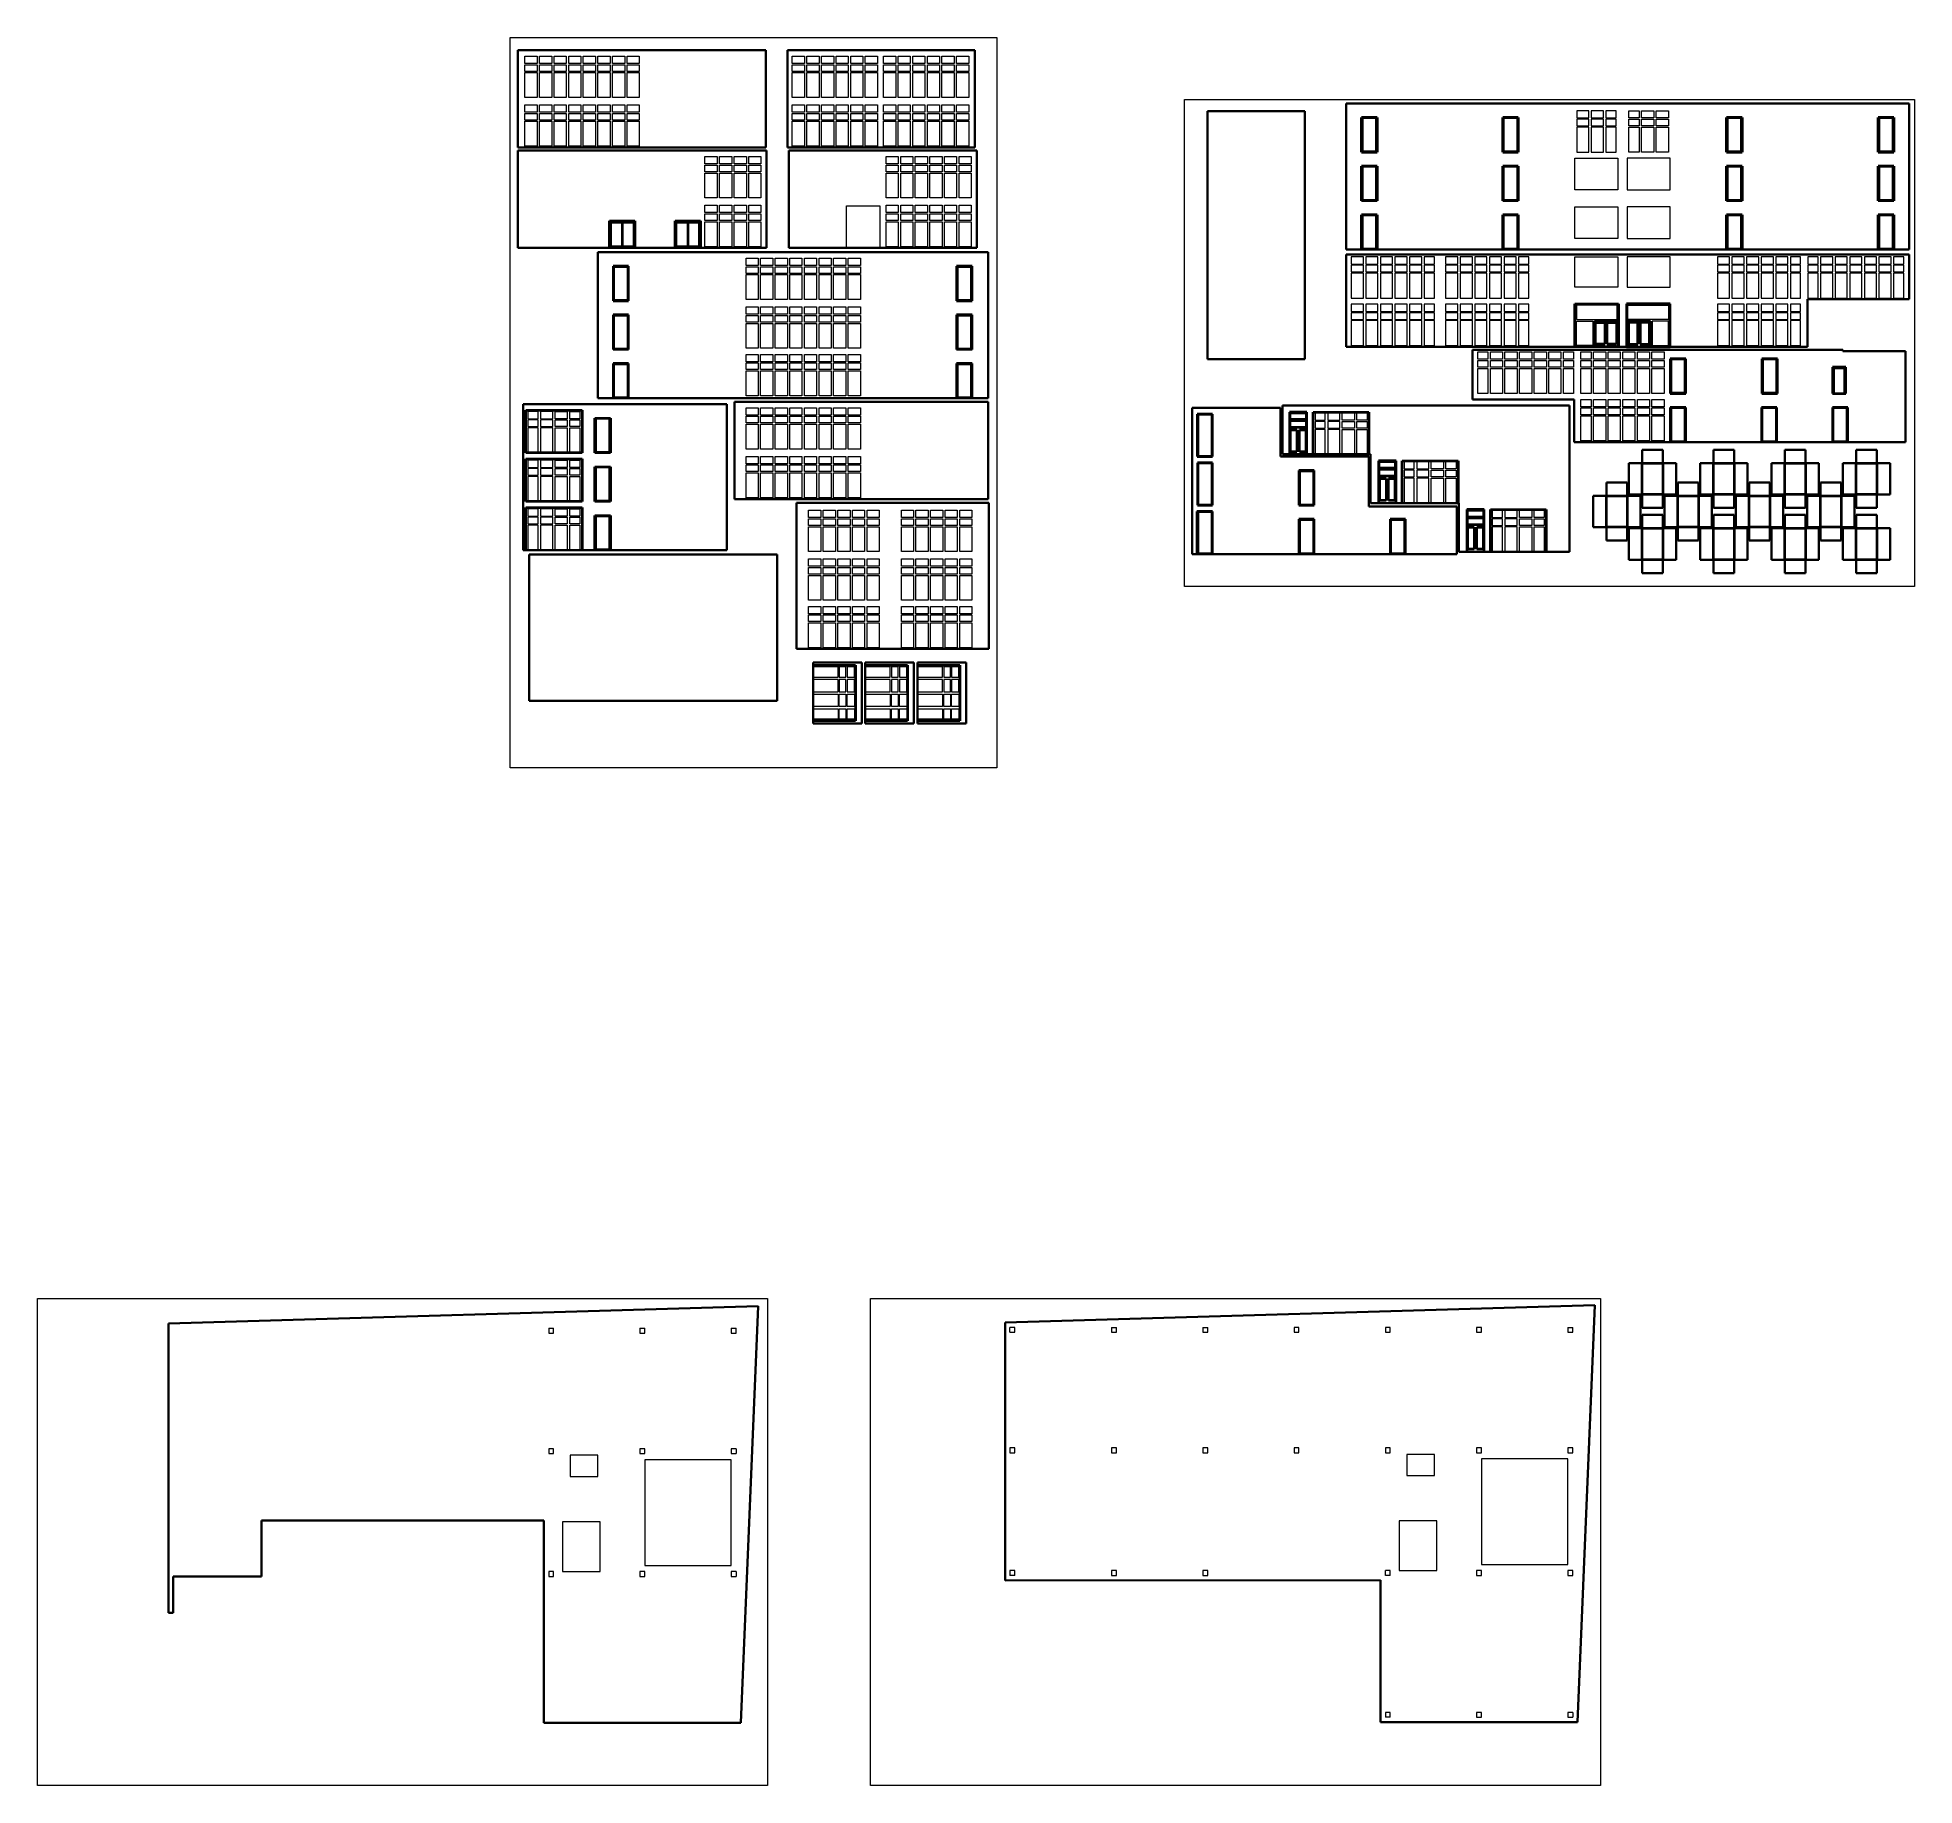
# Model space of a CAD drawing. Header units: millimetres. Extents: x -227611 to -73346, y -33294 to 110334.
import ezdxf

# ---------------------------------------------------------------- set-up
doc = ezdxf.new("R2010")
doc.units = ezdxf.units.MM
doc.header["$MEASUREMENT"] = 0
for name, color, linetype, lineweight in [('0_02_2D Desen - Linii.2d_Pen_No__1', 7, 'Continuous', 40), ('0_02_2D Desen - Linii.2d_Pen_No__101', 252, 'Continuous', 13), ('0_02_2D Desen - Linii.2d_Pen_No__4', 102, 'Continuous', 20), ('0_02_2D Desen - Linii.2d_Pen_No__6', 5, 'Continuous', 35)]:
    doc.layers.add(name, color=color, linetype=linetype, lineweight=lineweight)

msp = doc.modelspace()

# ---------------------------------------------------------------- linework, layer by layer
at = {"layer": '0_02_2D Desen - Linii.2d_Pen_No__1', "color": 7, "linetype": 'Continuous', "lineweight": 40}
for p, q in [((-118783, 103775), (-117511, 103775)), ((-118783, 100925), (-118783, 103775)), ((-117511, 103775), (-118783, 103775)), ((-118783, 103775), (-118783, 100925)), ((-117511, 103775), (-117511, 100925)), ((-117511, 100925), (-117511, 103775)), ((-107183, 103775), (-105911, 103775)), ((-107183, 100925), (-107183, 103775)), ((-105911, 103775), (-107183, 103775)), ((-107183, 103775), (-107183, 100925)), ((-105911, 103775), (-105911, 100925)), ((-105911, 100925), (-105911, 103775)), ((-88783, 103775), (-87511, 103775)), ((-88783, 100925), (-88783, 103775)), ((-87511, 103775), (-88783, 103775)), ((-88783, 103775), (-88783, 100925)), ((-87511, 103775), (-87511, 100925)), ((-87511, 100925), (-87511, 103775)), ((-76327, 103775), (-75054, 103775)), ((-76327, 100925), (-76327, 103775)), ((-75054, 103775), (-76327, 103775)), ((-76327, 103775), (-76327, 100925)), ((-75054, 103775), (-75054, 100925)), ((-75054, 100925), (-75054, 103775)), ((-117511, 100925), (-118783, 100925)), ((-118783, 100925), (-117511, 100925)), ((-105911, 100925), (-107183, 100925)), ((-107183, 100925), (-105911, 100925)), ((-87511, 100925), (-88783, 100925)), ((-88783, 100925), (-87511, 100925)), ((-75054, 100925), (-76327, 100925)), ((-76327, 100925), (-75054, 100925)), ((-118783, 99775), (-117511, 99775)), ((-118783, 96925), (-118783, 99775)), ((-117511, 99775), (-118783, 99775)), ((-118783, 99775), (-118783, 96925)), ((-117511, 99775), (-117511, 96925)), ((-117511, 96925), (-117511, 99775)), ((-107183, 99775), (-105911, 99775)), ((-107183, 96925), (-107183, 99775)), ((-105911, 99775), (-107183, 99775)), ((-107183, 99775), (-107183, 96925)), ((-105911, 99775), (-105911, 96925)), ((-105911, 96925), (-105911, 99775)), ((-88783, 99775), (-87511, 99775)), ((-88783, 96925), (-88783, 99775)), ((-87511, 99775), (-88783, 99775)), ((-88783, 99775), (-88783, 96925)), ((-87511, 99775), (-87511, 96925)), ((-87511, 96925), (-87511, 99775)), ((-76327, 99775), (-75054, 99775)), ((-76327, 96925), (-76327, 99775)), ((-75054, 99775), (-76327, 99775)), ((-76327, 99775), (-76327, 96925)), ((-75054, 99775), (-75054, 96925)), ((-75054, 96925), (-75054, 99775)), ((-117511, 96925), (-118783, 96925)), ((-117511, 96925), (-118783, 96925)), ((-118783, 95775), (-117511, 95775)), ((-118783, 92925), (-118783, 95775)), ((-117511, 95775), (-118783, 95775)), ((-118783, 95775), (-118783, 92925)), ((-117511, 95775), (-117511, 92925)), ((-117511, 92925), (-117511, 95775)), ((-105911, 96925), (-107183, 96925)), ((-105911, 96925), (-107183, 96925)), ((-107183, 95775), (-105911, 95775)), ((-107183, 92925), (-107183, 95775)), ((-105911, 95775), (-107183, 95775)), ((-107183, 95775), (-107183, 92925)), ((-105911, 95775), (-105911, 92925)), ((-105911, 92925), (-105911, 95775)), ((-87511, 96925), (-88783, 96925)), ((-87511, 96925), (-88783, 96925)), ((-88783, 95775), (-87511, 95775)), ((-88783, 92925), (-88783, 95775)), ((-87511, 95775), (-88783, 95775)), ((-88783, 95775), (-88783, 92925)), ((-87511, 95775), (-87511, 92925)), ((-87511, 92925), (-87511, 95775)), ((-75054, 96925), (-76327, 96925)), ((-75054, 96925), (-76327, 96925)), ((-76327, 95775), (-75054, 95775)), ((-76327, 92925), (-76327, 95775)), ((-75054, 95775), (-76327, 95775)), ((-76327, 95775), (-76327, 92925)), ((-75054, 95775), (-75054, 92925)), ((-75054, 92925), (-75054, 95775)), ((-180593, 95279), (-178509, 95279)), ((-180593, 93049), (-180593, 95279)), ((-180501, 95172), (-178602, 95172)), ((-180501, 93149), (-180501, 95172)), ((-179551, 95172), (-179551, 93149)), ((-178602, 95172), (-178602, 93149)), ((-178509, 95279), (-178509, 93049)), ((-175216, 95279), (-173132, 95279)), ((-175216, 93049), (-175216, 95279)), ((-175123, 95172), (-173225, 95172)), ((-175123, 93149), (-175123, 95172)), ((-174174, 95172), (-174174, 93149)), ((-173225, 95172), (-173225, 93149)), ((-173132, 95279), (-173132, 93049)), ((-178602, 93149), (-180501, 93149)), ((-173225, 93149), (-175123, 93149)), ((-117511, 92925), (-118783, 92925)), ((-105911, 92925), (-107183, 92925)), ((-87511, 92925), (-88783, 92925)), ((-75054, 92925), (-76327, 92925)), ((-179033, 91550), (-180305, 91550)), ((-180305, 91550), (-180305, 88700)), ((-179033, 88700), (-179033, 91550)), ((-150798, 91550), (-152071, 91550)), ((-152071, 91550), (-152071, 88700)), ((-150798, 88700), (-150798, 91550)), ((-180305, 88700), (-179033, 88700)), ((-152071, 88700), (-150798, 88700)), ((-101263, 88462), (-97670, 88462)), ((-101263, 84925), (-101263, 88462)), ((-97670, 88462), (-97670, 84925)), ((-93420, 88462), (-97014, 88462)), ((-97014, 88462), (-97014, 84925)), ((-93420, 84925), (-93420, 88462)), ((-179033, 87550), (-180305, 87550)), ((-180305, 87550), (-180305, 84700)), ((-179033, 84700), (-179033, 87550)), ((-150798, 87550), (-152071, 87550)), ((-152071, 87550), (-152071, 84700)), ((-150798, 84700), (-150798, 87550)), ((-99650, 87025), (-97707, 87025)), ((-99650, 84925), (-99650, 87025)), ((-99560, 86925), (-98799, 86925)), ((-99560, 85125), (-99560, 86925)), ((-98799, 86925), (-98799, 85125)), ((-98599, 86925), (-97835, 86925)), ((-98599, 85125), (-98599, 86925)), ((-97835, 86925), (-97835, 85125)), ((-97707, 87025), (-97707, 84925)), ((-95033, 87025), (-96977, 87025)), ((-96977, 87025), (-96977, 84925)), ((-96085, 86925), (-96849, 86925)), ((-96849, 86925), (-96849, 85125)), ((-96085, 85125), (-96085, 86925)), ((-95124, 86925), (-95885, 86925)), ((-95885, 86925), (-95885, 85125)), ((-95124, 85125), (-95124, 86925)), ((-95033, 84925), (-95033, 87025)), ((-97670, 84925), (-101263, 84925)), ((-97707, 84925), (-99650, 84925)), ((-98799, 85125), (-99560, 85125)), ((-97835, 85125), (-98599, 85125)), ((-97014, 84925), (-93420, 84925)), ((-96977, 84925), (-95033, 84925)), ((-96849, 85125), (-96085, 85125)), ((-95885, 85125), (-95124, 85125)), ((-179033, 84700), (-180305, 84700)), ((-179033, 83550), (-180305, 83550)), ((-180305, 83550), (-180305, 80700)), ((-179033, 80700), (-179033, 83550)), ((-150798, 84700), (-152071, 84700)), ((-150798, 83550), (-152071, 83550)), ((-152071, 83550), (-152071, 80700)), ((-150798, 80700), (-150798, 83550)), ((-92150, 83945), (-93423, 83945)), ((-93423, 83945), (-93423, 81095)), ((-92150, 81095), (-92150, 83945)), ((-84610, 83945), (-85883, 83945)), ((-85883, 83945), (-85883, 81095)), ((-84610, 81095), (-84610, 83945)), ((-78984, 83250), (-80095, 83250)), ((-80095, 83250), (-80095, 81095)), ((-79062, 83162), (-79998, 83162)), ((-79998, 83162), (-79998, 81095)), ((-79062, 81095), (-79062, 83162)), ((-78984, 81095), (-78984, 83250)), ((-93423, 81095), (-92150, 81095)), ((-85883, 81095), (-84610, 81095)), ((-80095, 81095), (-78984, 81095)), ((-187475, 76213), (-187475, 79713)), ((-187475, 79713), (-182861, 79713)), ((-182861, 79713), (-182861, 76213)), ((-181803, 79063), (-180530, 79063)), ((-181803, 76213), (-181803, 79063)), ((-180530, 79063), (-180530, 76213)), ((-131030, 79395), (-132303, 79395)), ((-132303, 79395), (-132303, 75895)), ((-131030, 75895), (-131030, 79395)), ((-123274, 79558), (-124718, 79558)), ((-124718, 79558), (-124718, 76086)), ((-124655, 79509), (-123336, 79509)), ((-124655, 78936), (-124655, 79509)), ((-123336, 78936), (-124655, 78936)), ((-124655, 78865), (-123336, 78865)), ((-124655, 78282), (-124655, 78865)), ((-123336, 79509), (-123336, 78936)), ((-123336, 78865), (-123336, 78282)), ((-123274, 76086), (-123274, 79558)), ((-122770, 79557), (-118178, 79557)), ((-122770, 76086), (-122770, 79557)), ((-118178, 79557), (-118178, 76086)), ((-92150, 79945), (-93423, 79945)), ((-93423, 79945), (-93423, 77095)), ((-92150, 77095), (-92150, 79945)), ((-84650, 79945), (-85923, 79945)), ((-85923, 79945), (-85923, 77095)), ((-84650, 77095), (-84650, 79945)), ((-78823, 79945), (-80095, 79945)), ((-80095, 79945), (-80095, 77095)), ((-78823, 77095), (-78823, 79945)), ((-123336, 78282), (-124655, 78282)), ((-124618, 78098), (-124096, 78098)), ((-124618, 76286), (-124618, 78098)), ((-124096, 78098), (-124096, 76286)), ((-123896, 78098), (-123374, 78098)), ((-123896, 76286), (-123896, 78098)), ((-123374, 78098), (-123374, 76286)), ((-182861, 76213), (-187475, 76213)), ((-187475, 72213), (-187475, 75713)), ((-187475, 75713), (-182861, 75713)), ((-182861, 75713), (-182861, 72213)), ((-180530, 76213), (-181803, 76213)), ((-132303, 75895), (-131030, 75895)), ((-124096, 76286), (-124618, 76286)), ((-123374, 76286), (-123896, 76286)), ((-181803, 75063), (-180530, 75063)), ((-181803, 72213), (-181803, 75063)), ((-180530, 75063), (-180530, 72213)), ((-131030, 75395), (-132263, 75395)), ((-132263, 75395), (-132263, 71895)), ((-131030, 71895), (-131030, 75395)), ((-122674, 74745), (-123947, 74745)), ((-123947, 74745), (-123947, 71895)), ((-122674, 71895), (-122674, 74745)), ((-115956, 75558), (-117400, 75558)), ((-117400, 75558), (-117400, 72086)), ((-117337, 75509), (-116019, 75509)), ((-117337, 74936), (-117337, 75509)), ((-116019, 74936), (-117337, 74936)), ((-117337, 74865), (-116019, 74865)), ((-117337, 74282), (-117337, 74865)), ((-116019, 74282), (-117337, 74282)), ((-117300, 74098), (-116778, 74098)), ((-117300, 72286), (-117300, 74098)), ((-116778, 74098), (-116778, 72286)), ((-116578, 74098), (-116056, 74098)), ((-116578, 72286), (-116578, 74098)), ((-116056, 74098), (-116056, 72286)), ((-116019, 75509), (-116019, 74936)), ((-116019, 74865), (-116019, 74282)), ((-115956, 72086), (-115956, 75558)), ((-115452, 75557), (-110860, 75557)), ((-115452, 72086), (-115452, 75557)), ((-110860, 75557), (-110860, 72086)), ((-95723, 75363), (-94023, 75363)), ((-95723, 72780), (-95723, 75363)), ((-94023, 75363), (-94023, 72780)), ((-89860, 75363), (-88160, 75363)), ((-89860, 72780), (-89860, 75363)), ((-88160, 75363), (-88160, 72780)), ((-83998, 75363), (-82298, 75363)), ((-83998, 72780), (-83998, 75363)), ((-82298, 75363), (-82298, 72780)), ((-78135, 75363), (-76435, 75363)), ((-78135, 72780), (-78135, 75363)), ((-76435, 75363), (-76435, 72780)), ((-98660, 72681), (-96960, 72681)), ((-98660, 70098), (-98660, 72681)), ((-96960, 72681), (-96960, 70098)), ((-94023, 72780), (-95723, 72780)), ((-92798, 72681), (-91098, 72681)), ((-92798, 70098), (-92798, 72681)), ((-91098, 72681), (-91098, 70098)), ((-88160, 72780), (-89860, 72780)), ((-86935, 72681), (-85235, 72681)), ((-86935, 70098), (-86935, 72681)), ((-85235, 72681), (-85235, 70098)), ((-82298, 72780), (-83998, 72780)), ((-81072, 72681), (-79372, 72681)), ((-81072, 70098), (-81072, 72681)), ((-79372, 72681), (-79372, 70098)), ((-76435, 72780), (-78135, 72780)), ((-182861, 72213), (-187475, 72213)), ((-187475, 68213), (-187475, 71713)), ((-187475, 71713), (-182861, 71713)), ((-182861, 71713), (-182861, 68213)), ((-180530, 72213), (-181803, 72213)), ((-181803, 71063), (-180530, 71063)), ((-181803, 68213), (-181803, 71063)), ((-180530, 71063), (-180530, 68213)), ((-131030, 71395), (-132315, 71395)), ((-132315, 71395), (-132315, 67895)), ((-132263, 71895), (-131030, 71895)), ((-131030, 67895), (-131030, 71395)), ((-123947, 71895), (-122674, 71895)), ((-116778, 72286), (-117300, 72286)), ((-116056, 72286), (-116578, 72286)), ((-108706, 71558), (-110150, 71558)), ((-110150, 71558), (-110150, 68086)), ((-110087, 71509), (-108769, 71509)), ((-110087, 70936), (-110087, 71509)), ((-108769, 71509), (-108769, 70936)), ((-108706, 68086), (-108706, 71558)), ((-108202, 71557), (-103610, 71557)), ((-108202, 68086), (-108202, 71557)), ((-103610, 71557), (-103610, 68086)), ((-122674, 70745), (-123947, 70745)), ((-123947, 70745), (-123947, 67895)), ((-122674, 67895), (-122674, 70745)), ((-115174, 70745), (-116447, 70745)), ((-116447, 70745), (-116447, 67895)), ((-115174, 67895), (-115174, 70745)), ((-108769, 70936), (-110087, 70936)), ((-110087, 70865), (-108769, 70865)), ((-110087, 70282), (-110087, 70865)), ((-108769, 70282), (-110087, 70282)), ((-110050, 70098), (-109528, 70098)), ((-110050, 68286), (-110050, 70098)), ((-109528, 70098), (-109528, 68286)), ((-109328, 70098), (-108806, 70098)), ((-109328, 68286), (-109328, 70098)), ((-108806, 70098), (-108806, 68286)), ((-108769, 70865), (-108769, 70282)), ((-96960, 70098), (-98660, 70098)), ((-95723, 70010), (-94023, 70010)), ((-95723, 67427), (-95723, 70010)), ((-94023, 70010), (-94023, 67427)), ((-91098, 70098), (-92798, 70098)), ((-89860, 70010), (-88160, 70010)), ((-89860, 67427), (-89860, 70010)), ((-88160, 70010), (-88160, 67427)), ((-85235, 70098), (-86935, 70098)), ((-83998, 70010), (-82298, 70010)), ((-83998, 67427), (-83998, 70010)), ((-82298, 70010), (-82298, 67427)), ((-79372, 70098), (-81072, 70098)), ((-78135, 70010), (-76435, 70010)), ((-78135, 67427), (-78135, 70010)), ((-76435, 70010), (-76435, 67427)), ((-109528, 68286), (-110050, 68286)), ((-108806, 68286), (-109328, 68286)), ((-94023, 67427), (-95723, 67427)), ((-88160, 67427), (-89860, 67427)), ((-82298, 67427), (-83998, 67427)), ((-76435, 67427), (-78135, 67427)), ((-163865, 58769), (-160393, 58769)), ((-160393, 58769), (-160393, 54177)), ((-159576, 58769), (-156104, 58769)), ((-156104, 58769), (-156104, 54177)), ((-155286, 58769), (-151815, 58769)), ((-151815, 58769), (-151815, 54177)), ((-160393, 54177), (-163865, 54177)), ((-156104, 54177), (-159576, 54177)), ((-151815, 54177), (-155286, 54177))]:
    msp.add_line(p, q, dxfattribs=at)
at = {"layer": '0_02_2D Desen - Linii.2d_Pen_No__101', "color": 252, "linetype": 'Continuous', "lineweight": 13}
for p, q in [((-188758, 110334), (-148758, 110334)), ((-188758, 50334), (-188758, 110334)), ((-148758, 110334), (-148758, 50334)), ((-133346, 65235), (-133346, 105235)), ((-133346, 105235), (-73346, 105235)), ((-73346, 105235), (-73346, 65235)), ((-73346, 65235), (-133346, 65235)), ((-148758, 50334), (-188758, 50334)), ((-227611, 6706), (-167611, 6706)), ((-227611, -33294), (-227611, 6706)), ((-167611, 6706), (-167611, -33294)), ((-159144, 6706), (-99144, 6706)), ((-159144, -33294), (-159144, 6706)), ((-99144, 6706), (-99144, -33294)), ((-167611, -33294), (-227611, -33294)), ((-99144, -33294), (-159144, -33294))]:
    msp.add_line(p, q, dxfattribs=at)
at = {"layer": '0_02_2D Desen - Linii.2d_Pen_No__4', "color": 102, "linetype": 'Continuous', "lineweight": 20}
for p, q in [((-187554, 108799), (-186554, 108799)), ((-187554, 108199), (-187554, 108799)), ((-186554, 108199), (-187554, 108199)), ((-187554, 108099), (-186554, 108099)), ((-187554, 107549), (-187554, 108099)), ((-186554, 108799), (-186554, 108199)), ((-186554, 108099), (-186554, 107549)), ((-186354, 108799), (-185354, 108799)), ((-186354, 108199), (-186354, 108799)), ((-185354, 108199), (-186354, 108199)), ((-186354, 108099), (-185354, 108099)), ((-186354, 107549), (-186354, 108099)), ((-185354, 108799), (-185354, 108199)), ((-185354, 108099), (-185354, 107549)), ((-185154, 108799), (-184154, 108799)), ((-185154, 108199), (-185154, 108799)), ((-184154, 108199), (-185154, 108199)), ((-185154, 108099), (-184154, 108099)), ((-185154, 107549), (-185154, 108099)), ((-184154, 108799), (-184154, 108199)), ((-184154, 108099), (-184154, 107549)), ((-183954, 108799), (-182954, 108799)), ((-183954, 108199), (-183954, 108799)), ((-182954, 108199), (-183954, 108199)), ((-183954, 108099), (-182954, 108099)), ((-183954, 107549), (-183954, 108099)), ((-182954, 108799), (-182954, 108199)), ((-182954, 108099), (-182954, 107549)), ((-182754, 108799), (-181754, 108799)), ((-182754, 108199), (-182754, 108799)), ((-181754, 108199), (-182754, 108199)), ((-182754, 108099), (-181754, 108099)), ((-182754, 107549), (-182754, 108099)), ((-181754, 108799), (-181754, 108199)), ((-181754, 108099), (-181754, 107549)), ((-181554, 108799), (-180554, 108799)), ((-181554, 108199), (-181554, 108799)), ((-180554, 108199), (-181554, 108199)), ((-181554, 108099), (-180554, 108099)), ((-181554, 107549), (-181554, 108099)), ((-180554, 108799), (-180554, 108199)), ((-180554, 108099), (-180554, 107549)), ((-180354, 108799), (-179354, 108799)), ((-180354, 108199), (-180354, 108799)), ((-179354, 108199), (-180354, 108199)), ((-180354, 108099), (-179354, 108099)), ((-180354, 107549), (-180354, 108099)), ((-179354, 108799), (-179354, 108199)), ((-179354, 108099), (-179354, 107549)), ((-179155, 108799), (-178155, 108799)), ((-179155, 108199), (-179155, 108799)), ((-178155, 108199), (-179155, 108199)), ((-179155, 108099), (-178155, 108099)), ((-179155, 107549), (-179155, 108099)), ((-178155, 108799), (-178155, 108199)), ((-178155, 108099), (-178155, 107549)), ((-165576, 108799), (-164576, 108799)), ((-165576, 108199), (-165576, 108799)), ((-164576, 108199), (-165576, 108199)), ((-165576, 108099), (-164576, 108099)), ((-165576, 107549), (-165576, 108099)), ((-164576, 108799), (-164576, 108199)), ((-164576, 108099), (-164576, 107549)), ((-164376, 108799), (-163376, 108799)), ((-164376, 108199), (-164376, 108799)), ((-163376, 108199), (-164376, 108199)), ((-164376, 108099), (-163376, 108099)), ((-164376, 107549), (-164376, 108099)), ((-163376, 108799), (-163376, 108199)), ((-163376, 108099), (-163376, 107549)), ((-163176, 108799), (-162176, 108799)), ((-163176, 108199), (-163176, 108799)), ((-162176, 108199), (-163176, 108199)), ((-163176, 108099), (-162176, 108099)), ((-163176, 107549), (-163176, 108099)), ((-162176, 108799), (-162176, 108199)), ((-162176, 108099), (-162176, 107549)), ((-161976, 108799), (-160976, 108799)), ((-161976, 108199), (-161976, 108799)), ((-160976, 108199), (-161976, 108199)), ((-161976, 108099), (-160976, 108099)), ((-161976, 107549), (-161976, 108099)), ((-160976, 108799), (-160976, 108199)), ((-160976, 108099), (-160976, 107549)), ((-160776, 108799), (-159776, 108799)), ((-160776, 108199), (-160776, 108799)), ((-159776, 108199), (-160776, 108199)), ((-160776, 108099), (-159776, 108099)), ((-160776, 107549), (-160776, 108099)), ((-159776, 108799), (-159776, 108199)), ((-159776, 108099), (-159776, 107549)), ((-159576, 108799), (-158576, 108799)), ((-159576, 108199), (-159576, 108799)), ((-158576, 108199), (-159576, 108199)), ((-159576, 108099), (-158576, 108099)), ((-159576, 107549), (-159576, 108099)), ((-158576, 108799), (-158576, 108199)), ((-158576, 108099), (-158576, 107549)), ((-158076, 108799), (-157076, 108799)), ((-158076, 108199), (-158076, 108799)), ((-157076, 108199), (-158076, 108199)), ((-158076, 108099), (-157076, 108099)), ((-158076, 107549), (-158076, 108099)), ((-157076, 108799), (-157076, 108199)), ((-157076, 108099), (-157076, 107549)), ((-156876, 108799), (-155876, 108799)), ((-156876, 108199), (-156876, 108799)), ((-155876, 108199), (-156876, 108199)), ((-156876, 108099), (-155876, 108099)), ((-156876, 107549), (-156876, 108099)), ((-155876, 108799), (-155876, 108199)), ((-155876, 108099), (-155876, 107549)), ((-155676, 108799), (-154676, 108799)), ((-155676, 108199), (-155676, 108799)), ((-154676, 108199), (-155676, 108199)), ((-155676, 108099), (-154676, 108099)), ((-155676, 107549), (-155676, 108099)), ((-154676, 108799), (-154676, 108199)), ((-154676, 108099), (-154676, 107549)), ((-154476, 108799), (-153476, 108799)), ((-154476, 108199), (-154476, 108799)), ((-153476, 108199), (-154476, 108199)), ((-154476, 108099), (-153476, 108099)), ((-154476, 107549), (-154476, 108099)), ((-153476, 108799), (-153476, 108199)), ((-153476, 108099), (-153476, 107549)), ((-153276, 108799), (-152276, 108799)), ((-153276, 108199), (-153276, 108799)), ((-152276, 108199), (-153276, 108199)), ((-153276, 108099), (-152276, 108099)), ((-153276, 107549), (-153276, 108099)), ((-152276, 108799), (-152276, 108199)), ((-152276, 108099), (-152276, 107549)), ((-152076, 108799), (-151076, 108799)), ((-152076, 108199), (-152076, 108799)), ((-151076, 108199), (-152076, 108199)), ((-152076, 108099), (-151076, 108099)), ((-152076, 107549), (-152076, 108099)), ((-151076, 108799), (-151076, 108199)), ((-151076, 108099), (-151076, 107549)), ((-186554, 107549), (-187554, 107549)), ((-187554, 107449), (-186554, 107449)), ((-187554, 105399), (-187554, 107449)), ((-186554, 107449), (-186554, 105399)), ((-185354, 107549), (-186354, 107549)), ((-186354, 107449), (-185354, 107449)), ((-186354, 105399), (-186354, 107449)), ((-185354, 107449), (-185354, 105399)), ((-184154, 107549), (-185154, 107549)), ((-185154, 107449), (-184154, 107449)), ((-185154, 105399), (-185154, 107449)), ((-184154, 107449), (-184154, 105399)), ((-182954, 107549), (-183954, 107549)), ((-183954, 107449), (-182954, 107449)), ((-183954, 105399), (-183954, 107449)), ((-182954, 107449), (-182954, 105399)), ((-181754, 107549), (-182754, 107549)), ((-182754, 107449), (-181754, 107449)), ((-182754, 105399), (-182754, 107449)), ((-181754, 107449), (-181754, 105399)), ((-180554, 107549), (-181554, 107549)), ((-181554, 107449), (-180554, 107449)), ((-181554, 105399), (-181554, 107449)), ((-180554, 107449), (-180554, 105399)), ((-179354, 107549), (-180354, 107549)), ((-180354, 107449), (-179354, 107449)), ((-180354, 105399), (-180354, 107449)), ((-179354, 107449), (-179354, 105399)), ((-178155, 107549), (-179155, 107549)), ((-179155, 107449), (-178155, 107449)), ((-179155, 105399), (-179155, 107449)), ((-178155, 107449), (-178155, 105399)), ((-164576, 107549), (-165576, 107549)), ((-165576, 107449), (-164576, 107449)), ((-165576, 105399), (-165576, 107449)), ((-164576, 107449), (-164576, 105399)), ((-163376, 107549), (-164376, 107549)), ((-164376, 107449), (-163376, 107449)), ((-164376, 105399), (-164376, 107449)), ((-163376, 107449), (-163376, 105399)), ((-162176, 107549), (-163176, 107549)), ((-163176, 107449), (-162176, 107449)), ((-163176, 105399), (-163176, 107449)), ((-162176, 107449), (-162176, 105399)), ((-160976, 107549), (-161976, 107549)), ((-161976, 107449), (-160976, 107449)), ((-161976, 105399), (-161976, 107449)), ((-160976, 107449), (-160976, 105399)), ((-159776, 107549), (-160776, 107549)), ((-160776, 107449), (-159776, 107449)), ((-160776, 105399), (-160776, 107449)), ((-159776, 107449), (-159776, 105399)), ((-158576, 107549), (-159576, 107549)), ((-159576, 107449), (-158576, 107449)), ((-159576, 105399), (-159576, 107449)), ((-158576, 107449), (-158576, 105399)), ((-157076, 107549), (-158076, 107549)), ((-158076, 107449), (-157076, 107449)), ((-158076, 105399), (-158076, 107449)), ((-157076, 107449), (-157076, 105399)), ((-155876, 107549), (-156876, 107549)), ((-156876, 107449), (-155876, 107449)), ((-156876, 105399), (-156876, 107449)), ((-155876, 107449), (-155876, 105399)), ((-154676, 107549), (-155676, 107549)), ((-155676, 107449), (-154676, 107449)), ((-155676, 105399), (-155676, 107449)), ((-154676, 107449), (-154676, 105399)), ((-153476, 107549), (-154476, 107549)), ((-154476, 107449), (-153476, 107449)), ((-154476, 105399), (-154476, 107449)), ((-153476, 107449), (-153476, 105399)), ((-152276, 107549), (-153276, 107549)), ((-153276, 107449), (-152276, 107449)), ((-153276, 105399), (-153276, 107449)), ((-152276, 107449), (-152276, 105399)), ((-151076, 107549), (-152076, 107549)), ((-152076, 107449), (-151076, 107449)), ((-152076, 105399), (-152076, 107449)), ((-151076, 107449), (-151076, 105399)), ((-186554, 105399), (-187554, 105399)), ((-185354, 105399), (-186354, 105399)), ((-184154, 105399), (-185154, 105399)), ((-182954, 105399), (-183954, 105399)), ((-181754, 105399), (-182754, 105399)), ((-180554, 105399), (-181554, 105399)), ((-179354, 105399), (-180354, 105399)), ((-178155, 105399), (-179155, 105399)), ((-164576, 105399), (-165576, 105399)), ((-163376, 105399), (-164376, 105399)), ((-162176, 105399), (-163176, 105399)), ((-160976, 105399), (-161976, 105399)), ((-159776, 105399), (-160776, 105399)), ((-158576, 105399), (-159576, 105399)), ((-157076, 105399), (-158076, 105399)), ((-155876, 105399), (-156876, 105399)), ((-154676, 105399), (-155676, 105399)), ((-153476, 105399), (-154476, 105399)), ((-152276, 105399), (-153276, 105399)), ((-151076, 105399), (-152076, 105399)), ((-187554, 104799), (-186554, 104799)), ((-187554, 104199), (-187554, 104799)), ((-186554, 104199), (-187554, 104199)), ((-187554, 104099), (-186554, 104099)), ((-187554, 103549), (-187554, 104099)), ((-186554, 103549), (-187554, 103549)), ((-187554, 103449), (-186554, 103449)), ((-187554, 101399), (-187554, 103449)), ((-186554, 104799), (-186554, 104199)), ((-186554, 104099), (-186554, 103549)), ((-186554, 103449), (-186554, 101399)), ((-186354, 104799), (-185354, 104799)), ((-186354, 104199), (-186354, 104799)), ((-185354, 104199), (-186354, 104199)), ((-186354, 104099), (-185354, 104099)), ((-186354, 103549), (-186354, 104099)), ((-185354, 103549), (-186354, 103549)), ((-186354, 103449), (-185354, 103449)), ((-186354, 101399), (-186354, 103449)), ((-185354, 104799), (-185354, 104199)), ((-185354, 104099), (-185354, 103549)), ((-185354, 103449), (-185354, 101399)), ((-185154, 104799), (-184154, 104799)), ((-185154, 104199), (-185154, 104799)), ((-184154, 104199), (-185154, 104199)), ((-185154, 104099), (-184154, 104099)), ((-185154, 103549), (-185154, 104099)), ((-184154, 103549), (-185154, 103549)), ((-185154, 103449), (-184154, 103449)), ((-185154, 101399), (-185154, 103449)), ((-184154, 104799), (-184154, 104199)), ((-184154, 104099), (-184154, 103549)), ((-184154, 103449), (-184154, 101399)), ((-183954, 104799), (-182954, 104799)), ((-183954, 104199), (-183954, 104799)), ((-182954, 104199), (-183954, 104199)), ((-183954, 104099), (-182954, 104099)), ((-183954, 103549), (-183954, 104099)), ((-182954, 103549), (-183954, 103549)), ((-183954, 103449), (-182954, 103449)), ((-183954, 101399), (-183954, 103449)), ((-182954, 104799), (-182954, 104199)), ((-182954, 104099), (-182954, 103549)), ((-182954, 103449), (-182954, 101399)), ((-182754, 104799), (-181754, 104799)), ((-182754, 104199), (-182754, 104799)), ((-181754, 104199), (-182754, 104199)), ((-182754, 104099), (-181754, 104099)), ((-182754, 103549), (-182754, 104099)), ((-181754, 103549), (-182754, 103549)), ((-182754, 103449), (-181754, 103449)), ((-182754, 101399), (-182754, 103449)), ((-181754, 104799), (-181754, 104199)), ((-181754, 104099), (-181754, 103549)), ((-181754, 103449), (-181754, 101399)), ((-181554, 104799), (-180554, 104799)), ((-181554, 104199), (-181554, 104799)), ((-180554, 104199), (-181554, 104199)), ((-181554, 104099), (-180554, 104099)), ((-181554, 103549), (-181554, 104099)), ((-180554, 103549), (-181554, 103549)), ((-181554, 103449), (-180554, 103449)), ((-181554, 101399), (-181554, 103449)), ((-180554, 104799), (-180554, 104199)), ((-180554, 104099), (-180554, 103549)), ((-180554, 103449), (-180554, 101399)), ((-180354, 104799), (-179354, 104799)), ((-180354, 104199), (-180354, 104799)), ((-179354, 104199), (-180354, 104199)), ((-180354, 104099), (-179354, 104099)), ((-180354, 103549), (-180354, 104099)), ((-179354, 103549), (-180354, 103549)), ((-180354, 103449), (-179354, 103449)), ((-180354, 101399), (-180354, 103449)), ((-179354, 104799), (-179354, 104199)), ((-179354, 104099), (-179354, 103549)), ((-179354, 103449), (-179354, 101399)), ((-179155, 104799), (-178155, 104799)), ((-179155, 104199), (-179155, 104799)), ((-178155, 104199), (-179155, 104199)), ((-179155, 104099), (-178155, 104099)), ((-179155, 103549), (-179155, 104099)), ((-178155, 103549), (-179155, 103549)), ((-179155, 103449), (-178155, 103449)), ((-179155, 101399), (-179155, 103449)), ((-178155, 104799), (-178155, 104199)), ((-178155, 104099), (-178155, 103549)), ((-178155, 103449), (-178155, 101399)), ((-165576, 104799), (-164576, 104799)), ((-165576, 104199), (-165576, 104799)), ((-164576, 104199), (-165576, 104199)), ((-165576, 104099), (-164576, 104099)), ((-165576, 103549), (-165576, 104099)), ((-164576, 103549), (-165576, 103549)), ((-165576, 103449), (-164576, 103449)), ((-165576, 101399), (-165576, 103449)), ((-164576, 104799), (-164576, 104199)), ((-164576, 104099), (-164576, 103549)), ((-164576, 103449), (-164576, 101399)), ((-164376, 104799), (-163376, 104799)), ((-164376, 104199), (-164376, 104799)), ((-163376, 104199), (-164376, 104199)), ((-164376, 104099), (-163376, 104099)), ((-164376, 103549), (-164376, 104099)), ((-163376, 103549), (-164376, 103549)), ((-164376, 103449), (-163376, 103449)), ((-164376, 101399), (-164376, 103449)), ((-163376, 104799), (-163376, 104199)), ((-163376, 104099), (-163376, 103549)), ((-163376, 103449), (-163376, 101399)), ((-163176, 104799), (-162176, 104799)), ((-163176, 104199), (-163176, 104799)), ((-162176, 104199), (-163176, 104199)), ((-163176, 104099), (-162176, 104099)), ((-163176, 103549), (-163176, 104099)), ((-162176, 103549), (-163176, 103549)), ((-163176, 103449), (-162176, 103449)), ((-163176, 101399), (-163176, 103449)), ((-162176, 104799), (-162176, 104199)), ((-162176, 104099), (-162176, 103549)), ((-162176, 103449), (-162176, 101399)), ((-161976, 104799), (-160976, 104799)), ((-161976, 104199), (-161976, 104799)), ((-160976, 104199), (-161976, 104199)), ((-161976, 104099), (-160976, 104099)), ((-161976, 103549), (-161976, 104099)), ((-160976, 103549), (-161976, 103549)), ((-161976, 103449), (-160976, 103449)), ((-161976, 101399), (-161976, 103449)), ((-160976, 104799), (-160976, 104199)), ((-160976, 104099), (-160976, 103549)), ((-160976, 103449), (-160976, 101399)), ((-160776, 104799), (-159776, 104799)), ((-160776, 104199), (-160776, 104799)), ((-159776, 104199), (-160776, 104199)), ((-160776, 104099), (-159776, 104099)), ((-160776, 103549), (-160776, 104099)), ((-159776, 103549), (-160776, 103549)), ((-160776, 103449), (-159776, 103449)), ((-160776, 101399), (-160776, 103449)), ((-159776, 104799), (-159776, 104199)), ((-159776, 104099), (-159776, 103549)), ((-159776, 103449), (-159776, 101399)), ((-159576, 104799), (-158576, 104799)), ((-159576, 104199), (-159576, 104799)), ((-158576, 104199), (-159576, 104199)), ((-159576, 104099), (-158576, 104099)), ((-159576, 103549), (-159576, 104099)), ((-158576, 103549), (-159576, 103549)), ((-159576, 103449), (-158576, 103449)), ((-159576, 101399), (-159576, 103449)), ((-158576, 104799), (-158576, 104199)), ((-158576, 104099), (-158576, 103549)), ((-158576, 103449), (-158576, 101399)), ((-158076, 104799), (-157076, 104799)), ((-158076, 104199), (-158076, 104799)), ((-157076, 104199), (-158076, 104199)), ((-158076, 104099), (-157076, 104099)), ((-158076, 103549), (-158076, 104099)), ((-157076, 103549), (-158076, 103549)), ((-158076, 103449), (-157076, 103449)), ((-158076, 101399), (-158076, 103449)), ((-157076, 104799), (-157076, 104199)), ((-157076, 104099), (-157076, 103549)), ((-157076, 103449), (-157076, 101399)), ((-156876, 104799), (-155876, 104799)), ((-156876, 104199), (-156876, 104799)), ((-155876, 104199), (-156876, 104199)), ((-156876, 104099), (-155876, 104099)), ((-156876, 103549), (-156876, 104099)), ((-155876, 103549), (-156876, 103549)), ((-156876, 103449), (-155876, 103449)), ((-156876, 101399), (-156876, 103449)), ((-155876, 104799), (-155876, 104199)), ((-155876, 104099), (-155876, 103549)), ((-155876, 103449), (-155876, 101399)), ((-155676, 104799), (-154676, 104799)), ((-155676, 104199), (-155676, 104799)), ((-154676, 104199), (-155676, 104199)), ((-155676, 104099), (-154676, 104099)), ((-155676, 103549), (-155676, 104099)), ((-154676, 103549), (-155676, 103549)), ((-155676, 103449), (-154676, 103449)), ((-155676, 101399), (-155676, 103449)), ((-154676, 104799), (-154676, 104199)), ((-154676, 104099), (-154676, 103549)), ((-154676, 103449), (-154676, 101399)), ((-154476, 104799), (-153476, 104799)), ((-154476, 104199), (-154476, 104799)), ((-153476, 104199), (-154476, 104199)), ((-154476, 104099), (-153476, 104099)), ((-154476, 103549), (-154476, 104099)), ((-153476, 103549), (-154476, 103549)), ((-154476, 103449), (-153476, 103449)), ((-154476, 101399), (-154476, 103449)), ((-153476, 104799), (-153476, 104199)), ((-153476, 104099), (-153476, 103549)), ((-153476, 103449), (-153476, 101399)), ((-153276, 104799), (-152276, 104799)), ((-153276, 104199), (-153276, 104799)), ((-152276, 104199), (-153276, 104199)), ((-153276, 104099), (-152276, 104099)), ((-153276, 103549), (-153276, 104099)), ((-152276, 103549), (-153276, 103549)), ((-153276, 103449), (-152276, 103449)), ((-153276, 101399), (-153276, 103449)), ((-152276, 104799), (-152276, 104199)), ((-152276, 104099), (-152276, 103549)), ((-152276, 103449), (-152276, 101399)), ((-152076, 104799), (-151076, 104799)), ((-152076, 104199), (-152076, 104799)), ((-151076, 104199), (-152076, 104199)), ((-152076, 104099), (-151076, 104099)), ((-152076, 103549), (-152076, 104099)), ((-151076, 103549), (-152076, 103549)), ((-152076, 103449), (-151076, 103449)), ((-152076, 101399), (-152076, 103449)), ((-151076, 104799), (-151076, 104199)), ((-151076, 104099), (-151076, 103549)), ((-151076, 103449), (-151076, 101399)), ((-117611, 103675), (-118683, 103675)), ((-118683, 103675), (-118683, 101025)), ((-117611, 101025), (-117611, 103675)), ((-106011, 103675), (-107083, 103675)), ((-107083, 103675), (-107083, 101025)), ((-106011, 101025), (-106011, 103675)), ((-100109, 104325), (-101109, 104325)), ((-101109, 104325), (-101109, 103725)), ((-101109, 103725), (-100109, 103725)), ((-100109, 103625), (-101109, 103625)), ((-101109, 103625), (-101109, 103075)), ((-100109, 103725), (-100109, 104325)), ((-100109, 103075), (-100109, 103625)), ((-98909, 104325), (-99909, 104325)), ((-99909, 104325), (-99909, 103725)), ((-99909, 103725), (-98909, 103725)), ((-98909, 103625), (-99909, 103625)), ((-99909, 103625), (-99909, 103075)), ((-98909, 103725), (-98909, 104325)), ((-98909, 103075), (-98909, 103625)), ((-97871, 104325), (-98709, 104325)), ((-98709, 104325), (-98709, 103725)), ((-98709, 103725), (-97871, 103725)), ((-97871, 103625), (-98709, 103625)), ((-98709, 103625), (-98709, 103075)), ((-97871, 103725), (-97871, 104325)), ((-97871, 103075), (-97871, 103625)), ((-96813, 104325), (-95974, 104325)), ((-96813, 103725), (-96813, 104325)), ((-95974, 103725), (-96813, 103725)), ((-96813, 103625), (-95974, 103625)), ((-96813, 103075), (-96813, 103625)), ((-95974, 104325), (-95974, 103725)), ((-95974, 103625), (-95974, 103075)), ((-95774, 104325), (-94774, 104325)), ((-95774, 103725), (-95774, 104325)), ((-94774, 103725), (-95774, 103725)), ((-95774, 103625), (-94774, 103625)), ((-95774, 103075), (-95774, 103625)), ((-94774, 104325), (-94774, 103725)), ((-94774, 103625), (-94774, 103075)), ((-94574, 104325), (-93574, 104325)), ((-94574, 103725), (-94574, 104325)), ((-93574, 103725), (-94574, 103725)), ((-94574, 103625), (-93574, 103625)), ((-94574, 103075), (-94574, 103625)), ((-93574, 104325), (-93574, 103725)), ((-93574, 103625), (-93574, 103075)), ((-87611, 103675), (-88683, 103675)), ((-88683, 103675), (-88683, 101025)), ((-87611, 101025), (-87611, 103675)), ((-75154, 103675), (-76227, 103675)), ((-76227, 103675), (-76227, 101025)), ((-75154, 101025), (-75154, 103675)), ((-101109, 103075), (-100109, 103075)), ((-100109, 102975), (-101109, 102975)), ((-101109, 102975), (-101109, 100925)), ((-100109, 100925), (-100109, 102975)), ((-99909, 103075), (-98909, 103075)), ((-98909, 102975), (-99909, 102975)), ((-99909, 102975), (-99909, 100925)), ((-98909, 100925), (-98909, 102975)), ((-98709, 103075), (-97871, 103075)), ((-97871, 102975), (-98709, 102975)), ((-98709, 102975), (-98709, 100925)), ((-97871, 100925), (-97871, 102975)), ((-95974, 103075), (-96813, 103075)), ((-96813, 102975), (-95974, 102975)), ((-96813, 100925), (-96813, 102975)), ((-95974, 102975), (-95974, 100925)), ((-94774, 103075), (-95774, 103075)), ((-95774, 102975), (-94774, 102975)), ((-95774, 100925), (-95774, 102975)), ((-94774, 102975), (-94774, 100925)), ((-93574, 103075), (-94574, 103075)), ((-94574, 102975), (-93574, 102975)), ((-94574, 100925), (-94574, 102975)), ((-93574, 102975), (-93574, 100925)), ((-186554, 101399), (-187554, 101399)), ((-185354, 101399), (-186354, 101399)), ((-184154, 101399), (-185154, 101399)), ((-182954, 101399), (-183954, 101399)), ((-181754, 101399), (-182754, 101399)), ((-180554, 101399), (-181554, 101399)), ((-179354, 101399), (-180354, 101399)), ((-178155, 101399), (-179155, 101399)), ((-172753, 100549), (-171753, 100549)), ((-172753, 99949), (-172753, 100549)), ((-171753, 100549), (-171753, 99949)), ((-171553, 100549), (-170553, 100549)), ((-171553, 99949), (-171553, 100549)), ((-170553, 100549), (-170553, 99949)), ((-170353, 100549), (-169353, 100549)), ((-170353, 99949), (-170353, 100549)), ((-169353, 100549), (-169353, 99949)), ((-169153, 100549), (-168153, 100549)), ((-169153, 99949), (-169153, 100549)), ((-168153, 100549), (-168153, 99949)), ((-164576, 101399), (-165576, 101399)), ((-163376, 101399), (-164376, 101399)), ((-162176, 101399), (-163176, 101399)), ((-160976, 101399), (-161976, 101399)), ((-159776, 101399), (-160776, 101399)), ((-158576, 101399), (-159576, 101399)), ((-157076, 101399), (-158076, 101399)), ((-157870, 100549), (-156870, 100549)), ((-157870, 99949), (-157870, 100549)), ((-155876, 101399), (-156876, 101399)), ((-156870, 100549), (-156870, 99949)), ((-156670, 100549), (-155670, 100549)), ((-156670, 99949), (-156670, 100549)), ((-154676, 101399), (-155676, 101399)), ((-155670, 100549), (-155670, 99949)), ((-155470, 100549), (-154470, 100549)), ((-155470, 99949), (-155470, 100549)), ((-153476, 101399), (-154476, 101399)), ((-154470, 100549), (-154470, 99949)), ((-154270, 100549), (-153270, 100549)), ((-154270, 99949), (-154270, 100549)), ((-152276, 101399), (-153276, 101399)), ((-153270, 100549), (-153270, 99949)), ((-153070, 100549), (-152070, 100549)), ((-153070, 99949), (-153070, 100549)), ((-151076, 101399), (-152076, 101399)), ((-152070, 100549), (-152070, 99949)), ((-151871, 100549), (-150871, 100549)), ((-151871, 99949), (-151871, 100549)), ((-150871, 100549), (-150871, 99949)), ((-118683, 101025), (-117611, 101025)), ((-107083, 101025), (-106011, 101025)), ((-101263, 97825), (-101263, 100425)), ((-101263, 100425), (-97739, 100425)), ((-101109, 100925), (-100109, 100925)), ((-99909, 100925), (-98909, 100925)), ((-98709, 100925), (-97871, 100925)), ((-97739, 100425), (-97739, 97825)), ((-93420, 100425), (-96945, 100425)), ((-96945, 100425), (-96945, 97825)), ((-95974, 100925), (-96813, 100925)), ((-94774, 100925), (-95774, 100925)), ((-93574, 100925), (-94574, 100925)), ((-93420, 97825), (-93420, 100425)), ((-88683, 101025), (-87611, 101025)), ((-76227, 101025), (-75154, 101025)), ((-171753, 99949), (-172753, 99949)), ((-172753, 99849), (-171753, 99849)), ((-172753, 99299), (-172753, 99849)), ((-171753, 99299), (-172753, 99299)), ((-172753, 99199), (-171753, 99199)), ((-172753, 97149), (-172753, 99199)), ((-171753, 99849), (-171753, 99299)), ((-171753, 99199), (-171753, 97149)), ((-170553, 99949), (-171553, 99949)), ((-171553, 99849), (-170553, 99849)), ((-171553, 99299), (-171553, 99849)), ((-170553, 99299), (-171553, 99299)), ((-171553, 99199), (-170553, 99199)), ((-171553, 97149), (-171553, 99199)), ((-170553, 99849), (-170553, 99299)), ((-170553, 99199), (-170553, 97149)), ((-169353, 99949), (-170353, 99949)), ((-170353, 99849), (-169353, 99849)), ((-170353, 99299), (-170353, 99849)), ((-169353, 99299), (-170353, 99299)), ((-170353, 99199), (-169353, 99199)), ((-170353, 97149), (-170353, 99199)), ((-169353, 99849), (-169353, 99299)), ((-169353, 99199), (-169353, 97149)), ((-168153, 99949), (-169153, 99949)), ((-169153, 99849), (-168153, 99849)), ((-169153, 99299), (-169153, 99849)), ((-168153, 99299), (-169153, 99299)), ((-169153, 99199), (-168153, 99199)), ((-169153, 97149), (-169153, 99199)), ((-168153, 99849), (-168153, 99299)), ((-168153, 99199), (-168153, 97149)), ((-156870, 99949), (-157870, 99949)), ((-157870, 99849), (-156870, 99849)), ((-157870, 99299), (-157870, 99849)), ((-156870, 99299), (-157870, 99299)), ((-157870, 99199), (-156870, 99199)), ((-157870, 97149), (-157870, 99199)), ((-156870, 99849), (-156870, 99299)), ((-156870, 99199), (-156870, 97149)), ((-155670, 99949), (-156670, 99949)), ((-156670, 99849), (-155670, 99849)), ((-156670, 99299), (-156670, 99849)), ((-155670, 99299), (-156670, 99299)), ((-156670, 99199), (-155670, 99199)), ((-156670, 97149), (-156670, 99199)), ((-155670, 99849), (-155670, 99299)), ((-155670, 99199), (-155670, 97149)), ((-154470, 99949), (-155470, 99949)), ((-155470, 99849), (-154470, 99849)), ((-155470, 99299), (-155470, 99849)), ((-154470, 99299), (-155470, 99299)), ((-155470, 99199), (-154470, 99199)), ((-155470, 97149), (-155470, 99199)), ((-154470, 99849), (-154470, 99299)), ((-154470, 99199), (-154470, 97149)), ((-153270, 99949), (-154270, 99949)), ((-154270, 99849), (-153270, 99849)), ((-154270, 99299), (-154270, 99849)), ((-153270, 99299), (-154270, 99299)), ((-154270, 99199), (-153270, 99199)), ((-154270, 97149), (-154270, 99199)), ((-153270, 99849), (-153270, 99299)), ((-153270, 99199), (-153270, 97149)), ((-152070, 99949), (-153070, 99949)), ((-153070, 99849), (-152070, 99849)), ((-153070, 99299), (-153070, 99849)), ((-152070, 99299), (-153070, 99299)), ((-153070, 99199), (-152070, 99199)), ((-153070, 97149), (-153070, 99199)), ((-152070, 99849), (-152070, 99299)), ((-152070, 99199), (-152070, 97149)), ((-150871, 99949), (-151871, 99949)), ((-151871, 99849), (-150871, 99849)), ((-151871, 99299), (-151871, 99849)), ((-150871, 99299), (-151871, 99299)), ((-151871, 99199), (-150871, 99199)), ((-151871, 97149), (-151871, 99199)), ((-150871, 99849), (-150871, 99299)), ((-150871, 99199), (-150871, 97149)), ((-117611, 99675), (-118683, 99675)), ((-118683, 99675), (-118683, 97025)), ((-117611, 97025), (-117611, 99675)), ((-106011, 99675), (-107083, 99675)), ((-107083, 99675), (-107083, 97025)), ((-106011, 97025), (-106011, 99675)), ((-87611, 99675), (-88683, 99675)), ((-88683, 99675), (-88683, 97025)), ((-87611, 97025), (-87611, 99675)), ((-75154, 99675), (-76227, 99675)), ((-76227, 99675), (-76227, 97025)), ((-75154, 97025), (-75154, 99675)), ((-97739, 97825), (-101263, 97825)), ((-96945, 97825), (-93420, 97825)), ((-171753, 97149), (-172753, 97149)), ((-172753, 96549), (-171753, 96549)), ((-172753, 95949), (-172753, 96549)), ((-171753, 95949), (-172753, 95949)), ((-172753, 95849), (-171753, 95849)), ((-172753, 95299), (-172753, 95849)), ((-171753, 96549), (-171753, 95949)), ((-171753, 95849), (-171753, 95299)), ((-170553, 97149), (-171553, 97149)), ((-171553, 96549), (-170553, 96549)), ((-171553, 95949), (-171553, 96549)), ((-170553, 95949), (-171553, 95949)), ((-171553, 95849), (-170553, 95849)), ((-171553, 95299), (-171553, 95849)), ((-170553, 96549), (-170553, 95949)), ((-170553, 95849), (-170553, 95299)), ((-169353, 97149), (-170353, 97149)), ((-170353, 96549), (-169353, 96549)), ((-170353, 95949), (-170353, 96549)), ((-169353, 95949), (-170353, 95949)), ((-170353, 95849), (-169353, 95849)), ((-170353, 95299), (-170353, 95849)), ((-169353, 96549), (-169353, 95949)), ((-169353, 95849), (-169353, 95299)), ((-168153, 97149), (-169153, 97149)), ((-169153, 96549), (-168153, 96549)), ((-169153, 95949), (-169153, 96549)), ((-168153, 95949), (-169153, 95949)), ((-169153, 95849), (-168153, 95849)), ((-169153, 95299), (-169153, 95849)), ((-168153, 96549), (-168153, 95949)), ((-168153, 95849), (-168153, 95299)), ((-161128, 96499), (-158371, 96499)), ((-161128, 93049), (-161128, 96499)), ((-158371, 96499), (-158371, 93049)), ((-156870, 97149), (-157870, 97149)), ((-157870, 96549), (-156870, 96549)), ((-157870, 95949), (-157870, 96549)), ((-156870, 95949), (-157870, 95949)), ((-157870, 95849), (-156870, 95849)), ((-157870, 95299), (-157870, 95849)), ((-156870, 96549), (-156870, 95949)), ((-156870, 95849), (-156870, 95299)), ((-155670, 97149), (-156670, 97149)), ((-156670, 96549), (-155670, 96549)), ((-156670, 95949), (-156670, 96549)), ((-155670, 95949), (-156670, 95949)), ((-156670, 95849), (-155670, 95849)), ((-156670, 95299), (-156670, 95849)), ((-155670, 96549), (-155670, 95949)), ((-155670, 95849), (-155670, 95299)), ((-154470, 97149), (-155470, 97149)), ((-155470, 96549), (-154470, 96549)), ((-155470, 95949), (-155470, 96549)), ((-154470, 95949), (-155470, 95949)), ((-155470, 95849), (-154470, 95849)), ((-155470, 95299), (-155470, 95849)), ((-154470, 96549), (-154470, 95949)), ((-154470, 95849), (-154470, 95299)), ((-153270, 97149), (-154270, 97149)), ((-154270, 96549), (-153270, 96549)), ((-154270, 95949), (-154270, 96549)), ((-153270, 95949), (-154270, 95949)), ((-154270, 95849), (-153270, 95849)), ((-154270, 95299), (-154270, 95849)), ((-153270, 96549), (-153270, 95949)), ((-153270, 95849), (-153270, 95299)), ((-152070, 97149), (-153070, 97149)), ((-153070, 96549), (-152070, 96549)), ((-153070, 95949), (-153070, 96549)), ((-152070, 95949), (-153070, 95949)), ((-153070, 95849), (-152070, 95849)), ((-153070, 95299), (-153070, 95849)), ((-152070, 96549), (-152070, 95949)), ((-152070, 95849), (-152070, 95299)), ((-150871, 97149), (-151871, 97149)), ((-151871, 96549), (-150871, 96549)), ((-151871, 95949), (-151871, 96549)), ((-150871, 95949), (-151871, 95949)), ((-151871, 95849), (-150871, 95849)), ((-151871, 95299), (-151871, 95849)), ((-150871, 96549), (-150871, 95949)), ((-150871, 95849), (-150871, 95299)), ((-118683, 97025), (-117611, 97025)), ((-117611, 95675), (-118683, 95675)), ((-118683, 95675), (-118683, 93025)), ((-117611, 93025), (-117611, 95675)), ((-107083, 97025), (-106011, 97025)), ((-106011, 95675), (-107083, 95675)), ((-107083, 95675), (-107083, 93025)), ((-106011, 93025), (-106011, 95675)), ((-101263, 93825), (-101263, 96425)), ((-101263, 96425), (-97739, 96425)), ((-97739, 96425), (-97739, 93825)), ((-93420, 96425), (-96945, 96425)), ((-96945, 96425), (-96945, 93825)), ((-93420, 93825), (-93420, 96425)), ((-88683, 97025), (-87611, 97025)), ((-87611, 95675), (-88683, 95675)), ((-88683, 95675), (-88683, 93025)), ((-87611, 93025), (-87611, 95675)), ((-76227, 97025), (-75154, 97025)), ((-75154, 95675), (-76227, 95675)), ((-76227, 95675), (-76227, 93025)), ((-75154, 93025), (-75154, 95675)), ((-171753, 95299), (-172753, 95299)), ((-172753, 95199), (-171753, 95199)), ((-172753, 93149), (-172753, 95199)), ((-171753, 95199), (-171753, 93149)), ((-170553, 95299), (-171553, 95299)), ((-171553, 95199), (-170553, 95199)), ((-171553, 93149), (-171553, 95199)), ((-170553, 95199), (-170553, 93149)), ((-169353, 95299), (-170353, 95299)), ((-170353, 95199), (-169353, 95199)), ((-170353, 93149), (-170353, 95199)), ((-169353, 95199), (-169353, 93149)), ((-168153, 95299), (-169153, 95299)), ((-169153, 95199), (-168153, 95199)), ((-169153, 93149), (-169153, 95199)), ((-168153, 95199), (-168153, 93149)), ((-156870, 95299), (-157870, 95299)), ((-157870, 95199), (-156870, 95199)), ((-157870, 93149), (-157870, 95199)), ((-156870, 95199), (-156870, 93149)), ((-155670, 95299), (-156670, 95299)), ((-156670, 95199), (-155670, 95199)), ((-156670, 93149), (-156670, 95199)), ((-155670, 95199), (-155670, 93149)), ((-154470, 95299), (-155470, 95299)), ((-155470, 95199), (-154470, 95199)), ((-155470, 93149), (-155470, 95199)), ((-154470, 95199), (-154470, 93149)), ((-153270, 95299), (-154270, 95299)), ((-154270, 95199), (-153270, 95199)), ((-154270, 93149), (-154270, 95199)), ((-153270, 95199), (-153270, 93149)), ((-152070, 95299), (-153070, 95299)), ((-153070, 95199), (-152070, 95199)), ((-153070, 93149), (-153070, 95199)), ((-152070, 95199), (-152070, 93149)), ((-150871, 95299), (-151871, 95299)), ((-151871, 95199), (-150871, 95199)), ((-151871, 93149), (-151871, 95199)), ((-150871, 95199), (-150871, 93149)), ((-171753, 93149), (-172753, 93149)), ((-170553, 93149), (-171553, 93149)), ((-169353, 93149), (-170353, 93149)), ((-168153, 93149), (-169153, 93149)), ((-156870, 93149), (-157870, 93149)), ((-155670, 93149), (-156670, 93149)), ((-154470, 93149), (-155470, 93149)), ((-153270, 93149), (-154270, 93149)), ((-152070, 93149), (-153070, 93149)), ((-150871, 93149), (-151871, 93149)), ((-118683, 93025), (-117611, 93025)), ((-107083, 93025), (-106011, 93025)), ((-97739, 93825), (-101263, 93825)), ((-96945, 93825), (-93420, 93825)), ((-88683, 93025), (-87611, 93025)), ((-76227, 93025), (-75154, 93025)), ((-179133, 91450), (-180205, 91450)), ((-180205, 91450), (-180205, 88800)), ((-179133, 88800), (-179133, 91450)), ((-169380, 92200), (-168380, 92200)), ((-169380, 91600), (-169380, 92200)), ((-168380, 91600), (-169380, 91600)), ((-169380, 91500), (-168380, 91500)), ((-169380, 90950), (-169380, 91500)), ((-168380, 92200), (-168380, 91600)), ((-168380, 91500), (-168380, 90950)), ((-168180, 92200), (-167180, 92200)), ((-168180, 91600), (-168180, 92200)), ((-167180, 91600), (-168180, 91600)), ((-168180, 91500), (-167180, 91500)), ((-168180, 90950), (-168180, 91500)), ((-167180, 92200), (-167180, 91600)), ((-167180, 91500), (-167180, 90950)), ((-166980, 92200), (-165980, 92200)), ((-166980, 91600), (-166980, 92200)), ((-165980, 91600), (-166980, 91600)), ((-166980, 91500), (-165980, 91500)), ((-166980, 90950), (-166980, 91500)), ((-165980, 92200), (-165980, 91600)), ((-165980, 91500), (-165980, 90950)), ((-165780, 92200), (-164780, 92200)), ((-165780, 91600), (-165780, 92200)), ((-164780, 91600), (-165780, 91600)), ((-165780, 91500), (-164780, 91500)), ((-165780, 90950), (-165780, 91500)), ((-164780, 92200), (-164780, 91600)), ((-164780, 91500), (-164780, 90950)), ((-164581, 92200), (-163581, 92200)), ((-164581, 91600), (-164581, 92200)), ((-163581, 91600), (-164581, 91600)), ((-164581, 91500), (-163581, 91500)), ((-164581, 90950), (-164581, 91500)), ((-163581, 92200), (-163581, 91600)), ((-163581, 91500), (-163581, 90950)), ((-163381, 92200), (-162381, 92200)), ((-163381, 91600), (-163381, 92200)), ((-162381, 91600), (-163381, 91600)), ((-163381, 91500), (-162381, 91500)), ((-163381, 90950), (-163381, 91500)), ((-162381, 92200), (-162381, 91600)), ((-162381, 91500), (-162381, 90950)), ((-162181, 92200), (-161181, 92200)), ((-162181, 91600), (-162181, 92200)), ((-161181, 91600), (-162181, 91600)), ((-162181, 91500), (-161181, 91500)), ((-162181, 90950), (-162181, 91500)), ((-161181, 92200), (-161181, 91600)), ((-161181, 91500), (-161181, 90950)), ((-160981, 92200), (-159981, 92200)), ((-160981, 91600), (-160981, 92200)), ((-159981, 91600), (-160981, 91600)), ((-160981, 91500), (-159981, 91500)), ((-160981, 90950), (-160981, 91500)), ((-159981, 92200), (-159981, 91600)), ((-159981, 91500), (-159981, 90950)), ((-150898, 91450), (-151971, 91450)), ((-151971, 91450), (-151971, 88800)), ((-150898, 88800), (-150898, 91450)), ((-118642, 92325), (-119642, 92325)), ((-119642, 92325), (-119642, 91725)), ((-119642, 91725), (-118642, 91725)), ((-118642, 91625), (-119642, 91625)), ((-119642, 91625), (-119642, 91075)), ((-119642, 91075), (-118642, 91075)), ((-118642, 91725), (-118642, 92325)), ((-118642, 91075), (-118642, 91625)), ((-117442, 92325), (-118442, 92325)), ((-118442, 92325), (-118442, 91725)), ((-118442, 91725), (-117442, 91725)), ((-117442, 91625), (-118442, 91625)), ((-118442, 91625), (-118442, 91075)), ((-118442, 91075), (-117442, 91075)), ((-117442, 91725), (-117442, 92325)), ((-117442, 91075), (-117442, 91625)), ((-116242, 92325), (-117242, 92325)), ((-117242, 92325), (-117242, 91725)), ((-117242, 91725), (-116242, 91725)), ((-116242, 91625), (-117242, 91625)), ((-117242, 91625), (-117242, 91075)), ((-117242, 91075), (-116242, 91075)), ((-116242, 91725), (-116242, 92325)), ((-116242, 91075), (-116242, 91625)), ((-115042, 92325), (-116042, 92325)), ((-116042, 92325), (-116042, 91725)), ((-116042, 91725), (-115042, 91725)), ((-115042, 91625), (-116042, 91625)), ((-116042, 91625), (-116042, 91075)), ((-116042, 91075), (-115042, 91075)), ((-115042, 91725), (-115042, 92325)), ((-115042, 91075), (-115042, 91625)), ((-113842, 92325), (-114842, 92325)), ((-114842, 92325), (-114842, 91725)), ((-114842, 91725), (-113842, 91725)), ((-113842, 91625), (-114842, 91625)), ((-114842, 91625), (-114842, 91075)), ((-114842, 91075), (-113842, 91075)), ((-113842, 91725), (-113842, 92325)), ((-113842, 91075), (-113842, 91625)), ((-112804, 92325), (-113642, 92325)), ((-113642, 92325), (-113642, 91725)), ((-113642, 91725), (-112804, 91725)), ((-112804, 91625), (-113642, 91625)), ((-113642, 91625), (-113642, 91075)), ((-113642, 91075), (-112804, 91075)), ((-112804, 91725), (-112804, 92325)), ((-112804, 91075), (-112804, 91625)), ((-110880, 92325), (-111880, 92325)), ((-111880, 92325), (-111880, 91725)), ((-111880, 91725), (-110880, 91725)), ((-110880, 91625), (-111880, 91625)), ((-111880, 91625), (-111880, 91075)), ((-111880, 91075), (-110880, 91075)), ((-110880, 91725), (-110880, 92325)), ((-110880, 91075), (-110880, 91625)), ((-109680, 92325), (-110680, 92325)), ((-110680, 92325), (-110680, 91725)), ((-110680, 91725), (-109680, 91725)), ((-109680, 91625), (-110680, 91625)), ((-110680, 91625), (-110680, 91075)), ((-110680, 91075), (-109680, 91075)), ((-109680, 91725), (-109680, 92325)), ((-109680, 91075), (-109680, 91625)), ((-108480, 92325), (-109480, 92325)), ((-109480, 92325), (-109480, 91725)), ((-109480, 91725), (-108480, 91725)), ((-108480, 91625), (-109480, 91625)), ((-109480, 91625), (-109480, 91075)), ((-109480, 91075), (-108480, 91075)), ((-108480, 91725), (-108480, 92325)), ((-108480, 91075), (-108480, 91625)), ((-107280, 92325), (-108280, 92325)), ((-108280, 92325), (-108280, 91725)), ((-108280, 91725), (-107280, 91725)), ((-107280, 91625), (-108280, 91625)), ((-108280, 91625), (-108280, 91075)), ((-108280, 91075), (-107280, 91075)), ((-107280, 91725), (-107280, 92325)), ((-107280, 91075), (-107280, 91625)), ((-106080, 92325), (-107080, 92325)), ((-107080, 92325), (-107080, 91725)), ((-107080, 91725), (-106080, 91725)), ((-106080, 91625), (-107080, 91625)), ((-107080, 91625), (-107080, 91075)), ((-107080, 91075), (-106080, 91075)), ((-106080, 91725), (-106080, 92325)), ((-106080, 91075), (-106080, 91625)), ((-105042, 92325), (-105880, 92325)), ((-105880, 92325), (-105880, 91725)), ((-105880, 91725), (-105042, 91725)), ((-105042, 91625), (-105880, 91625)), ((-105880, 91625), (-105880, 91075)), ((-105880, 91075), (-105042, 91075)), ((-105042, 91725), (-105042, 92325)), ((-105042, 91075), (-105042, 91625)), ((-101263, 89825), (-101263, 92325)), ((-101263, 92325), (-97739, 92325)), ((-97739, 92325), (-97739, 89825)), ((-93420, 92325), (-96945, 92325)), ((-96945, 92325), (-96945, 89825)), ((-93420, 89825), (-93420, 92325)), ((-88543, 92325), (-89543, 92325)), ((-89543, 92325), (-89543, 91725)), ((-89543, 91725), (-88543, 91725)), ((-88543, 91625), (-89543, 91625)), ((-89543, 91625), (-89543, 91075)), ((-89543, 91075), (-88543, 91075)), ((-88543, 91725), (-88543, 92325)), ((-88543, 91075), (-88543, 91625)), ((-87343, 92325), (-88343, 92325)), ((-88343, 92325), (-88343, 91725)), ((-88343, 91725), (-87343, 91725)), ((-87343, 91625), (-88343, 91625)), ((-88343, 91625), (-88343, 91075)), ((-88343, 91075), (-87343, 91075)), ((-87343, 91725), (-87343, 92325)), ((-87343, 91075), (-87343, 91625)), ((-86143, 92325), (-87143, 92325)), ((-87143, 92325), (-87143, 91725)), ((-87143, 91725), (-86143, 91725)), ((-86143, 91625), (-87143, 91625)), ((-87143, 91625), (-87143, 91075)), ((-87143, 91075), (-86143, 91075)), ((-86143, 91725), (-86143, 92325)), ((-86143, 91075), (-86143, 91625)), ((-84943, 92325), (-85943, 92325)), ((-85943, 92325), (-85943, 91725)), ((-85943, 91725), (-84943, 91725)), ((-84943, 91625), (-85943, 91625)), ((-85943, 91625), (-85943, 91075)), ((-85943, 91075), (-84943, 91075)), ((-84943, 91725), (-84943, 92325)), ((-84943, 91075), (-84943, 91625)), ((-83743, 92325), (-84743, 92325)), ((-84743, 92325), (-84743, 91725)), ((-84743, 91725), (-83743, 91725)), ((-83743, 91625), (-84743, 91625)), ((-84743, 91625), (-84743, 91075)), ((-84743, 91075), (-83743, 91075)), ((-83743, 91725), (-83743, 92325)), ((-83743, 91075), (-83743, 91625)), ((-82705, 92325), (-83543, 92325)), ((-83543, 92325), (-83543, 91725)), ((-83543, 91725), (-82705, 91725)), ((-82705, 91625), (-83543, 91625)), ((-83543, 91625), (-83543, 91075)), ((-83543, 91075), (-82705, 91075)), ((-82705, 91725), (-82705, 92325)), ((-82705, 91075), (-82705, 91625)), ((-81264, 92325), (-82103, 92325)), ((-82103, 92325), (-82103, 91725)), ((-82103, 91725), (-81264, 91725)), ((-81264, 91625), (-82103, 91625)), ((-82103, 91625), (-82103, 91075)), ((-82103, 91075), (-81264, 91075)), ((-81264, 91725), (-81264, 92325)), ((-81264, 91075), (-81264, 91625)), ((-80064, 92325), (-81064, 92325)), ((-81064, 92325), (-81064, 91725)), ((-81064, 91725), (-80064, 91725)), ((-80064, 91625), (-81064, 91625)), ((-81064, 91625), (-81064, 91075)), ((-81064, 91075), (-80064, 91075)), ((-80064, 91725), (-80064, 92325)), ((-80064, 91075), (-80064, 91625)), ((-78865, 92325), (-79865, 92325)), ((-79865, 92325), (-79865, 91725)), ((-79865, 91725), (-78865, 91725)), ((-78865, 91625), (-79865, 91625)), ((-79865, 91625), (-79865, 91075)), ((-79865, 91075), (-78865, 91075)), ((-78865, 91725), (-78865, 92325)), ((-78865, 91075), (-78865, 91625)), ((-77665, 92325), (-78665, 92325)), ((-78665, 92325), (-78665, 91725)), ((-78665, 91725), (-77665, 91725)), ((-77665, 91625), (-78665, 91625)), ((-78665, 91625), (-78665, 91075)), ((-78665, 91075), (-77665, 91075)), ((-77665, 91725), (-77665, 92325)), ((-77665, 91075), (-77665, 91625)), ((-76465, 92325), (-77465, 92325)), ((-77465, 92325), (-77465, 91725)), ((-77465, 91725), (-76465, 91725)), ((-76465, 91625), (-77465, 91625)), ((-77465, 91625), (-77465, 91075)), ((-77465, 91075), (-76465, 91075)), ((-76465, 91725), (-76465, 92325)), ((-76465, 91075), (-76465, 91625)), ((-75265, 92325), (-76265, 92325)), ((-76265, 92325), (-76265, 91725)), ((-76265, 91725), (-75265, 91725)), ((-75265, 91625), (-76265, 91625)), ((-76265, 91625), (-76265, 91075)), ((-76265, 91075), (-75265, 91075)), ((-75265, 91725), (-75265, 92325)), ((-75265, 91075), (-75265, 91625)), ((-74227, 92325), (-75065, 92325)), ((-75065, 92325), (-75065, 91725)), ((-75065, 91725), (-74227, 91725)), ((-74227, 91625), (-75065, 91625)), ((-75065, 91625), (-75065, 91075)), ((-75065, 91075), (-74227, 91075)), ((-74227, 91725), (-74227, 92325)), ((-74227, 91075), (-74227, 91625)), ((-168380, 90950), (-169380, 90950)), ((-169380, 90850), (-168380, 90850)), ((-169380, 88800), (-169380, 90850)), ((-168380, 90850), (-168380, 88800)), ((-167180, 90950), (-168180, 90950)), ((-168180, 90850), (-167180, 90850)), ((-168180, 88800), (-168180, 90850)), ((-167180, 90850), (-167180, 88800)), ((-165980, 90950), (-166980, 90950)), ((-166980, 90850), (-165980, 90850)), ((-166980, 88800), (-166980, 90850)), ((-165980, 90850), (-165980, 88800)), ((-164780, 90950), (-165780, 90950)), ((-165780, 90850), (-164780, 90850)), ((-165780, 88800), (-165780, 90850)), ((-164780, 90850), (-164780, 88800)), ((-163581, 90950), (-164581, 90950)), ((-164581, 90850), (-163581, 90850)), ((-164581, 88800), (-164581, 90850)), ((-163581, 90850), (-163581, 88800)), ((-162381, 90950), (-163381, 90950)), ((-163381, 90850), (-162381, 90850)), ((-163381, 88800), (-163381, 90850)), ((-162381, 90850), (-162381, 88800)), ((-161181, 90950), (-162181, 90950)), ((-162181, 90850), (-161181, 90850)), ((-162181, 88800), (-162181, 90850)), ((-161181, 90850), (-161181, 88800)), ((-159981, 90950), (-160981, 90950)), ((-160981, 90850), (-159981, 90850)), ((-160981, 88800), (-160981, 90850)), ((-159981, 90850), (-159981, 88800)), ((-118642, 90975), (-119642, 90975)), ((-119642, 90975), (-119642, 88925)), ((-118642, 88925), (-118642, 90975)), ((-117442, 90975), (-118442, 90975)), ((-118442, 90975), (-118442, 88925)), ((-117442, 88925), (-117442, 90975)), ((-116242, 90975), (-117242, 90975)), ((-117242, 90975), (-117242, 88925)), ((-116242, 88925), (-116242, 90975)), ((-115042, 90975), (-116042, 90975)), ((-116042, 90975), (-116042, 88925)), ((-115042, 88925), (-115042, 90975)), ((-113842, 90975), (-114842, 90975)), ((-114842, 90975), (-114842, 88925)), ((-113842, 88925), (-113842, 90975)), ((-112804, 90975), (-113642, 90975)), ((-113642, 90975), (-113642, 88925)), ((-112804, 88925), (-112804, 90975)), ((-110880, 90975), (-111880, 90975)), ((-111880, 90975), (-111880, 88925)), ((-110880, 88925), (-110880, 90975)), ((-109680, 90975), (-110680, 90975)), ((-110680, 90975), (-110680, 88925)), ((-109680, 88925), (-109680, 90975)), ((-108480, 90975), (-109480, 90975)), ((-109480, 90975), (-109480, 88925)), ((-108480, 88925), (-108480, 90975)), ((-107280, 90975), (-108280, 90975)), ((-108280, 90975), (-108280, 88925)), ((-107280, 88925), (-107280, 90975)), ((-106080, 90975), (-107080, 90975)), ((-107080, 90975), (-107080, 88925)), ((-106080, 88925), (-106080, 90975)), ((-105042, 90975), (-105880, 90975)), ((-105880, 90975), (-105880, 88925)), ((-105042, 88925), (-105042, 90975)), ((-97739, 89825), (-101263, 89825)), ((-96945, 89825), (-93420, 89825)), ((-88543, 90975), (-89543, 90975)), ((-89543, 90975), (-89543, 88925)), ((-88543, 88925), (-88543, 90975)), ((-87343, 90975), (-88343, 90975)), ((-88343, 90975), (-88343, 88925)), ((-87343, 88925), (-87343, 90975)), ((-86143, 90975), (-87143, 90975)), ((-87143, 90975), (-87143, 88925)), ((-86143, 88925), (-86143, 90975)), ((-84943, 90975), (-85943, 90975)), ((-85943, 90975), (-85943, 88925)), ((-84943, 88925), (-84943, 90975)), ((-83743, 90975), (-84743, 90975)), ((-84743, 90975), (-84743, 88925)), ((-83743, 88925), (-83743, 90975)), ((-82705, 90975), (-83543, 90975)), ((-83543, 90975), (-83543, 88925)), ((-82705, 88925), (-82705, 90975)), ((-81264, 90975), (-82103, 90975)), ((-82103, 90975), (-82103, 88925)), ((-81264, 88925), (-81264, 90975)), ((-80064, 90975), (-81064, 90975)), ((-81064, 90975), (-81064, 88925)), ((-80064, 88925), (-80064, 90975)), ((-78865, 90975), (-79865, 90975)), ((-79865, 90975), (-79865, 88925)), ((-78865, 88925), (-78865, 90975)), ((-77665, 90975), (-78665, 90975)), ((-78665, 90975), (-78665, 88925)), ((-77665, 88925), (-77665, 90975)), ((-76465, 90975), (-77465, 90975)), ((-77465, 90975), (-77465, 88925)), ((-76465, 88925), (-76465, 90975)), ((-75265, 90975), (-76265, 90975)), ((-76265, 90975), (-76265, 88925)), ((-75265, 88925), (-75265, 90975)), ((-74227, 90975), (-75065, 90975)), ((-75065, 90975), (-75065, 88925)), ((-74227, 88925), (-74227, 90975)), ((-180205, 88800), (-179133, 88800)), ((-168380, 88800), (-169380, 88800)), ((-169380, 88200), (-168380, 88200)), ((-169380, 87600), (-169380, 88200)), ((-168380, 88200), (-168380, 87600)), ((-167180, 88800), (-168180, 88800)), ((-168180, 88200), (-167180, 88200)), ((-168180, 87600), (-168180, 88200)), ((-167180, 88200), (-167180, 87600)), ((-165980, 88800), (-166980, 88800)), ((-166980, 88200), (-165980, 88200)), ((-166980, 87600), (-166980, 88200)), ((-165980, 88200), (-165980, 87600)), ((-164780, 88800), (-165780, 88800)), ((-165780, 88200), (-164780, 88200)), ((-165780, 87600), (-165780, 88200)), ((-164780, 88200), (-164780, 87600)), ((-163581, 88800), (-164581, 88800)), ((-164581, 88200), (-163581, 88200)), ((-164581, 87600), (-164581, 88200)), ((-163581, 88200), (-163581, 87600)), ((-162381, 88800), (-163381, 88800)), ((-163381, 88200), (-162381, 88200)), ((-163381, 87600), (-163381, 88200)), ((-162381, 88200), (-162381, 87600)), ((-161181, 88800), (-162181, 88800)), ((-162181, 88200), (-161181, 88200)), ((-162181, 87600), (-162181, 88200)), ((-161181, 88200), (-161181, 87600)), ((-159981, 88800), (-160981, 88800)), ((-160981, 88200), (-159981, 88200)), ((-160981, 87600), (-160981, 88200)), ((-159981, 88200), (-159981, 87600)), ((-151971, 88800), (-150898, 88800)), ((-119642, 88925), (-118642, 88925)), ((-118642, 88425), (-119642, 88425)), ((-119642, 88425), (-119642, 87825)), ((-118642, 87825), (-118642, 88425)), ((-118442, 88925), (-117442, 88925)), ((-117442, 88425), (-118442, 88425)), ((-118442, 88425), (-118442, 87825)), ((-117442, 87825), (-117442, 88425)), ((-117242, 88925), (-116242, 88925)), ((-116242, 88425), (-117242, 88425)), ((-117242, 88425), (-117242, 87825)), ((-116242, 87825), (-116242, 88425)), ((-116042, 88925), (-115042, 88925)), ((-115042, 88425), (-116042, 88425)), ((-116042, 88425), (-116042, 87825)), ((-115042, 87825), (-115042, 88425)), ((-114842, 88925), (-113842, 88925)), ((-113842, 88425), (-114842, 88425)), ((-114842, 88425), (-114842, 87825)), ((-113842, 87825), (-113842, 88425)), ((-113642, 88925), (-112804, 88925)), ((-112804, 88425), (-113642, 88425)), ((-113642, 88425), (-113642, 87825)), ((-112804, 87825), (-112804, 88425)), ((-111880, 88925), (-110880, 88925)), ((-110880, 88425), (-111880, 88425)), ((-111880, 88425), (-111880, 87825)), ((-110880, 87825), (-110880, 88425)), ((-110680, 88925), (-109680, 88925)), ((-109680, 88425), (-110680, 88425)), ((-110680, 88425), (-110680, 87825)), ((-109680, 87825), (-109680, 88425)), ((-109480, 88925), (-108480, 88925)), ((-108480, 88425), (-109480, 88425)), ((-109480, 88425), (-109480, 87825)), ((-108480, 87825), (-108480, 88425)), ((-108280, 88925), (-107280, 88925)), ((-107280, 88425), (-108280, 88425)), ((-108280, 88425), (-108280, 87825)), ((-107280, 87825), (-107280, 88425)), ((-107080, 88925), (-106080, 88925)), ((-106080, 88425), (-107080, 88425)), ((-107080, 88425), (-107080, 87825)), ((-106080, 87825), (-106080, 88425)), ((-105880, 88925), (-105042, 88925)), ((-105042, 88425), (-105880, 88425)), ((-105880, 88425), (-105880, 87825)), ((-105042, 87825), (-105042, 88425)), ((-97781, 88334), (-101118, 88334)), ((-101118, 88334), (-101118, 87164)), ((-97781, 87164), (-97781, 88334)), ((-96902, 88334), (-93565, 88334)), ((-96902, 87164), (-96902, 88334)), ((-93565, 88334), (-93565, 87164)), ((-89543, 88925), (-88543, 88925)), ((-88543, 88425), (-89543, 88425)), ((-89543, 88425), (-89543, 87825)), ((-88543, 87825), (-88543, 88425)), ((-88343, 88925), (-87343, 88925)), ((-87343, 88425), (-88343, 88425)), ((-88343, 88425), (-88343, 87825)), ((-87343, 87825), (-87343, 88425)), ((-87143, 88925), (-86143, 88925)), ((-86143, 88425), (-87143, 88425)), ((-87143, 88425), (-87143, 87825)), ((-86143, 87825), (-86143, 88425)), ((-85943, 88925), (-84943, 88925)), ((-84943, 88425), (-85943, 88425)), ((-85943, 88425), (-85943, 87825)), ((-84943, 87825), (-84943, 88425)), ((-84743, 88925), (-83743, 88925)), ((-83743, 88425), (-84743, 88425)), ((-84743, 88425), (-84743, 87825)), ((-83743, 87825), (-83743, 88425)), ((-83543, 88925), (-82705, 88925)), ((-82705, 88425), (-83543, 88425)), ((-83543, 88425), (-83543, 87825)), ((-82705, 87825), (-82705, 88425)), ((-82103, 88925), (-81264, 88925)), ((-81064, 88925), (-80064, 88925)), ((-79865, 88925), (-78865, 88925)), ((-78665, 88925), (-77665, 88925)), ((-77465, 88925), (-76465, 88925)), ((-76265, 88925), (-75265, 88925)), ((-75065, 88925), (-74227, 88925)), ((-179133, 87450), (-180205, 87450)), ((-180205, 87450), (-180205, 84800)), ((-179133, 84800), (-179133, 87450)), ((-168380, 87600), (-169380, 87600)), ((-169380, 87500), (-168380, 87500)), ((-169380, 86950), (-169380, 87500)), ((-168380, 86950), (-169380, 86950)), ((-169380, 86850), (-168380, 86850)), ((-169380, 84800), (-169380, 86850)), ((-168380, 87500), (-168380, 86950)), ((-168380, 86850), (-168380, 84800)), ((-167180, 87600), (-168180, 87600)), ((-168180, 87500), (-167180, 87500)), ((-168180, 86950), (-168180, 87500)), ((-167180, 86950), (-168180, 86950)), ((-168180, 86850), (-167180, 86850)), ((-168180, 84800), (-168180, 86850)), ((-167180, 87500), (-167180, 86950)), ((-167180, 86850), (-167180, 84800)), ((-165980, 87600), (-166980, 87600)), ((-166980, 87500), (-165980, 87500)), ((-166980, 86950), (-166980, 87500)), ((-165980, 86950), (-166980, 86950)), ((-166980, 86850), (-165980, 86850)), ((-166980, 84800), (-166980, 86850)), ((-165980, 87500), (-165980, 86950)), ((-165980, 86850), (-165980, 84800)), ((-164780, 87600), (-165780, 87600)), ((-165780, 87500), (-164780, 87500)), ((-165780, 86950), (-165780, 87500)), ((-164780, 86950), (-165780, 86950)), ((-165780, 86850), (-164780, 86850)), ((-165780, 84800), (-165780, 86850)), ((-164780, 87500), (-164780, 86950)), ((-164780, 86850), (-164780, 84800)), ((-163581, 87600), (-164581, 87600)), ((-164581, 87500), (-163581, 87500)), ((-164581, 86950), (-164581, 87500)), ((-163581, 86950), (-164581, 86950)), ((-164581, 86850), (-163581, 86850)), ((-164581, 84800), (-164581, 86850)), ((-163581, 87500), (-163581, 86950)), ((-163581, 86850), (-163581, 84800)), ((-162381, 87600), (-163381, 87600)), ((-163381, 87500), (-162381, 87500)), ((-163381, 86950), (-163381, 87500)), ((-162381, 86950), (-163381, 86950)), ((-163381, 86850), (-162381, 86850)), ((-163381, 84800), (-163381, 86850)), ((-162381, 87500), (-162381, 86950)), ((-162381, 86850), (-162381, 84800)), ((-161181, 87600), (-162181, 87600)), ((-162181, 87500), (-161181, 87500)), ((-162181, 86950), (-162181, 87500)), ((-161181, 86950), (-162181, 86950)), ((-162181, 86850), (-161181, 86850)), ((-162181, 84800), (-162181, 86850)), ((-161181, 87500), (-161181, 86950)), ((-161181, 86850), (-161181, 84800)), ((-159981, 87600), (-160981, 87600)), ((-160981, 87500), (-159981, 87500)), ((-160981, 86950), (-160981, 87500)), ((-159981, 86950), (-160981, 86950)), ((-160981, 86850), (-159981, 86850)), ((-160981, 84800), (-160981, 86850)), ((-159981, 87500), (-159981, 86950)), ((-159981, 86850), (-159981, 84800)), ((-150898, 87450), (-151971, 87450)), ((-151971, 87450), (-151971, 84800)), ((-150898, 84800), (-150898, 87450)), ((-119642, 87825), (-118642, 87825)), ((-118642, 87725), (-119642, 87725)), ((-119642, 87725), (-119642, 87175)), ((-119642, 87175), (-118642, 87175)), ((-118642, 87075), (-119642, 87075)), ((-119642, 87075), (-119642, 85025)), ((-118642, 87175), (-118642, 87725)), ((-118642, 85025), (-118642, 87075)), ((-118442, 87825), (-117442, 87825)), ((-117442, 87725), (-118442, 87725)), ((-118442, 87725), (-118442, 87175)), ((-118442, 87175), (-117442, 87175)), ((-117442, 87075), (-118442, 87075)), ((-118442, 87075), (-118442, 85025)), ((-117442, 87175), (-117442, 87725)), ((-117442, 85025), (-117442, 87075)), ((-117242, 87825), (-116242, 87825)), ((-116242, 87725), (-117242, 87725)), ((-117242, 87725), (-117242, 87175)), ((-117242, 87175), (-116242, 87175)), ((-116242, 87075), (-117242, 87075)), ((-117242, 87075), (-117242, 85025)), ((-116242, 87175), (-116242, 87725)), ((-116242, 85025), (-116242, 87075)), ((-116042, 87825), (-115042, 87825)), ((-115042, 87725), (-116042, 87725)), ((-116042, 87725), (-116042, 87175)), ((-116042, 87175), (-115042, 87175)), ((-115042, 87075), (-116042, 87075)), ((-116042, 87075), (-116042, 85025)), ((-115042, 87175), (-115042, 87725)), ((-115042, 85025), (-115042, 87075)), ((-114842, 87825), (-113842, 87825)), ((-113842, 87725), (-114842, 87725)), ((-114842, 87725), (-114842, 87175)), ((-114842, 87175), (-113842, 87175)), ((-113842, 87075), (-114842, 87075)), ((-114842, 87075), (-114842, 85025)), ((-113842, 87175), (-113842, 87725)), ((-113842, 85025), (-113842, 87075)), ((-113642, 87825), (-112804, 87825)), ((-112804, 87725), (-113642, 87725)), ((-113642, 87725), (-113642, 87175)), ((-113642, 87175), (-112804, 87175)), ((-112804, 87075), (-113642, 87075)), ((-113642, 87075), (-113642, 85025)), ((-112804, 87175), (-112804, 87725)), ((-112804, 85025), (-112804, 87075)), ((-111880, 87825), (-110880, 87825)), ((-110880, 87725), (-111880, 87725)), ((-111880, 87725), (-111880, 87175)), ((-111880, 87175), (-110880, 87175)), ((-110880, 87075), (-111880, 87075)), ((-111880, 87075), (-111880, 85025)), ((-110880, 87175), (-110880, 87725)), ((-110880, 85025), (-110880, 87075)), ((-110680, 87825), (-109680, 87825)), ((-109680, 87725), (-110680, 87725)), ((-110680, 87725), (-110680, 87175)), ((-110680, 87175), (-109680, 87175)), ((-109680, 87075), (-110680, 87075)), ((-110680, 87075), (-110680, 85025)), ((-109680, 87175), (-109680, 87725)), ((-109680, 85025), (-109680, 87075)), ((-109480, 87825), (-108480, 87825)), ((-108480, 87725), (-109480, 87725)), ((-109480, 87725), (-109480, 87175)), ((-109480, 87175), (-108480, 87175)), ((-108480, 87075), (-109480, 87075)), ((-109480, 87075), (-109480, 85025)), ((-108480, 87175), (-108480, 87725)), ((-108480, 85025), (-108480, 87075)), ((-108280, 87825), (-107280, 87825)), ((-107280, 87725), (-108280, 87725)), ((-108280, 87725), (-108280, 87175)), ((-108280, 87175), (-107280, 87175)), ((-107280, 87075), (-108280, 87075)), ((-108280, 87075), (-108280, 85025)), ((-107280, 87175), (-107280, 87725)), ((-107280, 85025), (-107280, 87075)), ((-107080, 87825), (-106080, 87825)), ((-106080, 87725), (-107080, 87725)), ((-107080, 87725), (-107080, 87175)), ((-107080, 87175), (-106080, 87175)), ((-106080, 87075), (-107080, 87075)), ((-107080, 87075), (-107080, 85025)), ((-106080, 87175), (-106080, 87725)), ((-106080, 85025), (-106080, 87075)), ((-105880, 87825), (-105042, 87825)), ((-105042, 87725), (-105880, 87725)), ((-105880, 87725), (-105880, 87175)), ((-105880, 87175), (-105042, 87175)), ((-105042, 87075), (-105880, 87075)), ((-105880, 87075), (-105880, 85025)), ((-105042, 87175), (-105042, 87725)), ((-105042, 85025), (-105042, 87075)), ((-101125, 87025), (-99768, 87025)), ((-101125, 85038), (-101125, 87025)), ((-101118, 87164), (-97781, 87164)), ((-99768, 87025), (-99768, 85038)), ((-93565, 87164), (-96902, 87164)), ((-93559, 87025), (-94916, 87025)), ((-94916, 87025), (-94916, 85038)), ((-93559, 85038), (-93559, 87025)), ((-89543, 87825), (-88543, 87825)), ((-88543, 87725), (-89543, 87725)), ((-89543, 87725), (-89543, 87175)), ((-89543, 87175), (-88543, 87175)), ((-88543, 87075), (-89543, 87075)), ((-89543, 87075), (-89543, 85025)), ((-88543, 87175), (-88543, 87725)), ((-88543, 85025), (-88543, 87075)), ((-88343, 87825), (-87343, 87825)), ((-87343, 87725), (-88343, 87725)), ((-88343, 87725), (-88343, 87175)), ((-88343, 87175), (-87343, 87175)), ((-87343, 87075), (-88343, 87075)), ((-88343, 87075), (-88343, 85025)), ((-87343, 87175), (-87343, 87725)), ((-87343, 85025), (-87343, 87075)), ((-87143, 87825), (-86143, 87825)), ((-86143, 87725), (-87143, 87725)), ((-87143, 87725), (-87143, 87175)), ((-87143, 87175), (-86143, 87175)), ((-86143, 87075), (-87143, 87075)), ((-87143, 87075), (-87143, 85025)), ((-86143, 87175), (-86143, 87725)), ((-86143, 85025), (-86143, 87075)), ((-85943, 87825), (-84943, 87825)), ((-84943, 87725), (-85943, 87725)), ((-85943, 87725), (-85943, 87175)), ((-85943, 87175), (-84943, 87175)), ((-84943, 87075), (-85943, 87075)), ((-85943, 87075), (-85943, 85025)), ((-84943, 87175), (-84943, 87725)), ((-84943, 85025), (-84943, 87075)), ((-84743, 87825), (-83743, 87825)), ((-83743, 87725), (-84743, 87725)), ((-84743, 87725), (-84743, 87175)), ((-84743, 87175), (-83743, 87175)), ((-83743, 87075), (-84743, 87075)), ((-84743, 87075), (-84743, 85025)), ((-83743, 87175), (-83743, 87725)), ((-83743, 85025), (-83743, 87075)), ((-83543, 87825), (-82705, 87825)), ((-82705, 87725), (-83543, 87725)), ((-83543, 87725), (-83543, 87175)), ((-83543, 87175), (-82705, 87175)), ((-82705, 87075), (-83543, 87075)), ((-83543, 87075), (-83543, 85025)), ((-82705, 87175), (-82705, 87725)), ((-82705, 85025), (-82705, 87075)), ((-119642, 85025), (-118642, 85025)), ((-118442, 85025), (-117442, 85025)), ((-117242, 85025), (-116242, 85025)), ((-116042, 85025), (-115042, 85025)), ((-114842, 85025), (-113842, 85025)), ((-113642, 85025), (-112804, 85025)), ((-111880, 85025), (-110880, 85025)), ((-110680, 85025), (-109680, 85025)), ((-109480, 85025), (-108480, 85025)), ((-108280, 85025), (-107280, 85025)), ((-107080, 85025), (-106080, 85025)), ((-105880, 85025), (-105042, 85025)), ((-99768, 85038), (-101125, 85038)), ((-94916, 85038), (-93559, 85038)), ((-89543, 85025), (-88543, 85025)), ((-88343, 85025), (-87343, 85025)), ((-87143, 85025), (-86143, 85025)), ((-85943, 85025), (-84943, 85025)), ((-84743, 85025), (-83743, 85025)), ((-83543, 85025), (-82705, 85025)), ((-180205, 84800), (-179133, 84800)), ((-179133, 83450), (-180205, 83450)), ((-180205, 83450), (-180205, 80800)), ((-179133, 80800), (-179133, 83450)), ((-168380, 84800), (-169380, 84800)), ((-169380, 84300), (-168380, 84300)), ((-169380, 83700), (-169380, 84300)), ((-168380, 83700), (-169380, 83700)), ((-169380, 83600), (-168380, 83600)), ((-169380, 83050), (-169380, 83600)), ((-168380, 84300), (-168380, 83700)), ((-168380, 83600), (-168380, 83050)), ((-167180, 84800), (-168180, 84800)), ((-168180, 84300), (-167180, 84300)), ((-168180, 83700), (-168180, 84300)), ((-167180, 83700), (-168180, 83700)), ((-168180, 83600), (-167180, 83600)), ((-168180, 83050), (-168180, 83600)), ((-167180, 84300), (-167180, 83700)), ((-167180, 83600), (-167180, 83050)), ((-165980, 84800), (-166980, 84800)), ((-166980, 84300), (-165980, 84300)), ((-166980, 83700), (-166980, 84300)), ((-165980, 83700), (-166980, 83700)), ((-166980, 83600), (-165980, 83600)), ((-166980, 83050), (-166980, 83600)), ((-165980, 84300), (-165980, 83700)), ((-165980, 83600), (-165980, 83050)), ((-164780, 84800), (-165780, 84800)), ((-165780, 84300), (-164780, 84300)), ((-165780, 83700), (-165780, 84300)), ((-164780, 83700), (-165780, 83700)), ((-165780, 83600), (-164780, 83600)), ((-165780, 83050), (-165780, 83600)), ((-164780, 84300), (-164780, 83700)), ((-164780, 83600), (-164780, 83050)), ((-163581, 84800), (-164581, 84800)), ((-164581, 84300), (-163581, 84300)), ((-164581, 83700), (-164581, 84300)), ((-163581, 83700), (-164581, 83700)), ((-164581, 83600), (-163581, 83600)), ((-164581, 83050), (-164581, 83600)), ((-163581, 84300), (-163581, 83700)), ((-163581, 83600), (-163581, 83050)), ((-162381, 84800), (-163381, 84800)), ((-163381, 84300), (-162381, 84300)), ((-163381, 83700), (-163381, 84300)), ((-162381, 83700), (-163381, 83700)), ((-163381, 83600), (-162381, 83600)), ((-163381, 83050), (-163381, 83600)), ((-162381, 84300), (-162381, 83700)), ((-162381, 83600), (-162381, 83050)), ((-161181, 84800), (-162181, 84800)), ((-162181, 84300), (-161181, 84300)), ((-162181, 83700), (-162181, 84300)), ((-161181, 83700), (-162181, 83700)), ((-162181, 83600), (-161181, 83600)), ((-162181, 83050), (-162181, 83600)), ((-161181, 84300), (-161181, 83700)), ((-161181, 83600), (-161181, 83050)), ((-159981, 84800), (-160981, 84800)), ((-160981, 84300), (-159981, 84300)), ((-160981, 83700), (-160981, 84300)), ((-159981, 83700), (-160981, 83700)), ((-160981, 83600), (-159981, 83600)), ((-160981, 83050), (-160981, 83600)), ((-159981, 84300), (-159981, 83700)), ((-159981, 83600), (-159981, 83050)), ((-151971, 84800), (-150898, 84800)), ((-150898, 83450), (-151971, 83450)), ((-151971, 83450), (-151971, 80800)), ((-150898, 80800), (-150898, 83450)), ((-109239, 84495), (-108401, 84495)), ((-109239, 83895), (-109239, 84495)), ((-108401, 83895), (-109239, 83895)), ((-109239, 83795), (-108401, 83795)), ((-109239, 83245), (-109239, 83795)), ((-108401, 84495), (-108401, 83895)), ((-108401, 83795), (-108401, 83245)), ((-108201, 84495), (-107201, 84495)), ((-108201, 83895), (-108201, 84495)), ((-107201, 83895), (-108201, 83895)), ((-108201, 83795), (-107201, 83795)), ((-108201, 83245), (-108201, 83795)), ((-107201, 84495), (-107201, 83895)), ((-107201, 83795), (-107201, 83245)), ((-107001, 84495), (-106001, 84495)), ((-107001, 83895), (-107001, 84495)), ((-106001, 83895), (-107001, 83895)), ((-107001, 83795), (-106001, 83795)), ((-107001, 83245), (-107001, 83795)), ((-106001, 84495), (-106001, 83895)), ((-106001, 83795), (-106001, 83245)), ((-105801, 84495), (-104801, 84495)), ((-105801, 83895), (-105801, 84495)), ((-104801, 83895), (-105801, 83895)), ((-105801, 83795), (-104801, 83795)), ((-105801, 83245), (-105801, 83795)), ((-104801, 84495), (-104801, 83895)), ((-104801, 83795), (-104801, 83245)), ((-104601, 84495), (-103601, 84495)), ((-104601, 83895), (-104601, 84495)), ((-103601, 83895), (-104601, 83895)), ((-104601, 83795), (-103601, 83795)), ((-104601, 83245), (-104601, 83795)), ((-103601, 84495), (-103601, 83895)), ((-103601, 83795), (-103601, 83245)), ((-103401, 84495), (-102401, 84495)), ((-103401, 83895), (-103401, 84495)), ((-102401, 83895), (-103401, 83895)), ((-103401, 83795), (-102401, 83795)), ((-103401, 83245), (-103401, 83795)), ((-102401, 84495), (-102401, 83895)), ((-102401, 83795), (-102401, 83245)), ((-102201, 84495), (-101363, 84495)), ((-102201, 83895), (-102201, 84495)), ((-101363, 83895), (-102201, 83895)), ((-102201, 83795), (-101363, 83795)), ((-102201, 83245), (-102201, 83795)), ((-101363, 84495), (-101363, 83895)), ((-101363, 83795), (-101363, 83245)), ((-100761, 84495), (-99923, 84495)), ((-100761, 83895), (-100761, 84495)), ((-99923, 83895), (-100761, 83895)), ((-100761, 83795), (-99923, 83795)), ((-100761, 83245), (-100761, 83795)), ((-99923, 84495), (-99923, 83895)), ((-99923, 83795), (-99923, 83245)), ((-99723, 84495), (-98723, 84495)), ((-99723, 83895), (-99723, 84495)), ((-98723, 83895), (-99723, 83895)), ((-99723, 83795), (-98723, 83795)), ((-99723, 83245), (-99723, 83795)), ((-98723, 84495), (-98723, 83895)), ((-98723, 83795), (-98723, 83245)), ((-98523, 84495), (-97523, 84495)), ((-98523, 83895), (-98523, 84495)), ((-97523, 83895), (-98523, 83895)), ((-98523, 83795), (-97523, 83795)), ((-98523, 83245), (-98523, 83795)), ((-97523, 84495), (-97523, 83895)), ((-97523, 83795), (-97523, 83245)), ((-97323, 84495), (-96323, 84495)), ((-97323, 83895), (-97323, 84495)), ((-96323, 83895), (-97323, 83895)), ((-97323, 83795), (-96323, 83795)), ((-97323, 83245), (-97323, 83795)), ((-96323, 84495), (-96323, 83895)), ((-96323, 83795), (-96323, 83245)), ((-96123, 84495), (-95123, 84495)), ((-96123, 83895), (-96123, 84495)), ((-95123, 83895), (-96123, 83895)), ((-96123, 83795), (-95123, 83795)), ((-96123, 83245), (-96123, 83795)), ((-95123, 84495), (-95123, 83895)), ((-95123, 83795), (-95123, 83245)), ((-94923, 84495), (-93923, 84495)), ((-94923, 83895), (-94923, 84495)), ((-93923, 83895), (-94923, 83895)), ((-94923, 83795), (-93923, 83795)), ((-94923, 83245), (-94923, 83795)), ((-93923, 84495), (-93923, 83895)), ((-93923, 83795), (-93923, 83245)), ((-92250, 83845), (-93323, 83845)), ((-93323, 83845), (-93323, 81195)), ((-92250, 81195), (-92250, 83845)), ((-84710, 83845), (-85783, 83845)), ((-85783, 83845), (-85783, 81195)), ((-84710, 81195), (-84710, 83845)), ((-168380, 83050), (-169380, 83050)), ((-169380, 82950), (-168380, 82950)), ((-169380, 80900), (-169380, 82950)), ((-168380, 82950), (-168380, 80900)), ((-167180, 83050), (-168180, 83050)), ((-168180, 82950), (-167180, 82950)), ((-168180, 80900), (-168180, 82950)), ((-167180, 82950), (-167180, 80900)), ((-165980, 83050), (-166980, 83050)), ((-166980, 82950), (-165980, 82950)), ((-166980, 80900), (-166980, 82950)), ((-165980, 82950), (-165980, 80900)), ((-164780, 83050), (-165780, 83050)), ((-165780, 82950), (-164780, 82950)), ((-165780, 80900), (-165780, 82950)), ((-164780, 82950), (-164780, 80900)), ((-163581, 83050), (-164581, 83050)), ((-164581, 82950), (-163581, 82950)), ((-164581, 80900), (-164581, 82950)), ((-163581, 82950), (-163581, 80900)), ((-162381, 83050), (-163381, 83050)), ((-163381, 82950), (-162381, 82950)), ((-163381, 80900), (-163381, 82950)), ((-162381, 82950), (-162381, 80900)), ((-161181, 83050), (-162181, 83050)), ((-162181, 82950), (-161181, 82950)), ((-162181, 80900), (-162181, 82950)), ((-161181, 82950), (-161181, 80900)), ((-159981, 83050), (-160981, 83050)), ((-160981, 82950), (-159981, 82950)), ((-160981, 80900), (-160981, 82950)), ((-159981, 82950), (-159981, 80900)), ((-108401, 83245), (-109239, 83245)), ((-109239, 83145), (-108401, 83145)), ((-109239, 81095), (-109239, 83145)), ((-108401, 83145), (-108401, 81095)), ((-107201, 83245), (-108201, 83245)), ((-108201, 83145), (-107201, 83145)), ((-108201, 81095), (-108201, 83145)), ((-107201, 83145), (-107201, 81095)), ((-106001, 83245), (-107001, 83245)), ((-107001, 83145), (-106001, 83145)), ((-107001, 81095), (-107001, 83145)), ((-106001, 83145), (-106001, 81095)), ((-104801, 83245), (-105801, 83245)), ((-105801, 83145), (-104801, 83145)), ((-105801, 81095), (-105801, 83145)), ((-104801, 83145), (-104801, 81095)), ((-103601, 83245), (-104601, 83245)), ((-104601, 83145), (-103601, 83145)), ((-104601, 81095), (-104601, 83145)), ((-103601, 83145), (-103601, 81095)), ((-102401, 83245), (-103401, 83245)), ((-103401, 83145), (-102401, 83145)), ((-103401, 81095), (-103401, 83145)), ((-102401, 83145), (-102401, 81095)), ((-101363, 83245), (-102201, 83245)), ((-102201, 83145), (-101363, 83145)), ((-102201, 81095), (-102201, 83145)), ((-101363, 83145), (-101363, 81095)), ((-99923, 83245), (-100761, 83245)), ((-100761, 83145), (-99923, 83145)), ((-100761, 81095), (-100761, 83145)), ((-99923, 83145), (-99923, 81095)), ((-98723, 83245), (-99723, 83245)), ((-99723, 83145), (-98723, 83145)), ((-99723, 81095), (-99723, 83145)), ((-98723, 83145), (-98723, 81095)), ((-97523, 83245), (-98523, 83245)), ((-98523, 83145), (-97523, 83145)), ((-98523, 81095), (-98523, 83145)), ((-97523, 83145), (-97523, 81095)), ((-96323, 83245), (-97323, 83245)), ((-97323, 83145), (-96323, 83145)), ((-97323, 81095), (-97323, 83145)), ((-96323, 83145), (-96323, 81095)), ((-95123, 83245), (-96123, 83245)), ((-96123, 83145), (-95123, 83145)), ((-96123, 81095), (-96123, 83145)), ((-95123, 83145), (-95123, 81095)), ((-93923, 83245), (-94923, 83245)), ((-94923, 83145), (-93923, 83145)), ((-94923, 81095), (-94923, 83145)), ((-93923, 83145), (-93923, 81095)), ((-180205, 80800), (-179133, 80800)), ((-168380, 80900), (-169380, 80900)), ((-167180, 80900), (-168180, 80900)), ((-165980, 80900), (-166980, 80900)), ((-164780, 80900), (-165780, 80900)), ((-163581, 80900), (-164581, 80900)), ((-162381, 80900), (-163381, 80900)), ((-161181, 80900), (-162181, 80900)), ((-159981, 80900), (-160981, 80900)), ((-151971, 80800), (-150898, 80800)), ((-108401, 81095), (-109239, 81095)), ((-107201, 81095), (-108201, 81095)), ((-106001, 81095), (-107001, 81095)), ((-104801, 81095), (-105801, 81095)), ((-103601, 81095), (-104601, 81095)), ((-102401, 81095), (-103401, 81095)), ((-101363, 81095), (-102201, 81095)), ((-99923, 81095), (-100761, 81095)), ((-100761, 80595), (-99923, 80595)), ((-100761, 79995), (-100761, 80595)), ((-99923, 80595), (-99923, 79995)), ((-98723, 81095), (-99723, 81095)), ((-99723, 80595), (-98723, 80595)), ((-99723, 79995), (-99723, 80595)), ((-98723, 80595), (-98723, 79995)), ((-97523, 81095), (-98523, 81095)), ((-98523, 80595), (-97523, 80595)), ((-98523, 79995), (-98523, 80595)), ((-97523, 80595), (-97523, 79995)), ((-96323, 81095), (-97323, 81095)), ((-97323, 80595), (-96323, 80595)), ((-97323, 79995), (-97323, 80595)), ((-96323, 80595), (-96323, 79995)), ((-95123, 81095), (-96123, 81095)), ((-96123, 80595), (-95123, 80595)), ((-96123, 79995), (-96123, 80595)), ((-95123, 80595), (-95123, 79995)), ((-93923, 81095), (-94923, 81095)), ((-94923, 80595), (-93923, 80595)), ((-94923, 79995), (-94923, 80595)), ((-93923, 80595), (-93923, 79995)), ((-93323, 81195), (-92250, 81195)), ((-85783, 81195), (-84710, 81195)), ((-186468, 79613), (-187306, 79613)), ((-187306, 79613), (-187306, 79013)), ((-187306, 79013), (-186468, 79013)), ((-186468, 78913), (-187306, 78913)), ((-187306, 78913), (-187306, 78363)), ((-186468, 79013), (-186468, 79613)), ((-186468, 78363), (-186468, 78913)), ((-185268, 79613), (-186268, 79613)), ((-186268, 79613), (-186268, 79013)), ((-186268, 79013), (-185268, 79013)), ((-185268, 78913), (-186268, 78913)), ((-186268, 78913), (-186268, 78363)), ((-185268, 79013), (-185268, 79613)), ((-185268, 78363), (-185268, 78913)), ((-185068, 79613), (-184068, 79613)), ((-185068, 79013), (-185068, 79613)), ((-184068, 79013), (-185068, 79013)), ((-185068, 78913), (-184068, 78913)), ((-185068, 78363), (-185068, 78913)), ((-184068, 79613), (-184068, 79013)), ((-184068, 78913), (-184068, 78363)), ((-183868, 79613), (-183030, 79613)), ((-183868, 79013), (-183868, 79613)), ((-183030, 79013), (-183868, 79013)), ((-183868, 78913), (-183030, 78913)), ((-183868, 78363), (-183868, 78913)), ((-183030, 79613), (-183030, 79013)), ((-183030, 78913), (-183030, 78363)), ((-180630, 78963), (-181703, 78963)), ((-181703, 78963), (-181703, 76313)), ((-180630, 76313), (-180630, 78963)), ((-169380, 79912), (-168380, 79912)), ((-169380, 79312), (-169380, 79912)), ((-168380, 79312), (-169380, 79312)), ((-169380, 79212), (-168380, 79212)), ((-169380, 78662), (-169380, 79212)), ((-168380, 79912), (-168380, 79312)), ((-168380, 79212), (-168380, 78662)), ((-168180, 79912), (-167180, 79912)), ((-168180, 79312), (-168180, 79912)), ((-167180, 79312), (-168180, 79312)), ((-168180, 79212), (-167180, 79212)), ((-168180, 78662), (-168180, 79212)), ((-167180, 79912), (-167180, 79312)), ((-167180, 79212), (-167180, 78662)), ((-166980, 79912), (-165980, 79912)), ((-166980, 79312), (-166980, 79912)), ((-165980, 79312), (-166980, 79312)), ((-166980, 79212), (-165980, 79212)), ((-166980, 78662), (-166980, 79212)), ((-165980, 79912), (-165980, 79312)), ((-165980, 79212), (-165980, 78662)), ((-165780, 79912), (-164780, 79912)), ((-165780, 79312), (-165780, 79912)), ((-164780, 79312), (-165780, 79312)), ((-165780, 79212), (-164780, 79212)), ((-165780, 78662), (-165780, 79212)), ((-164780, 79912), (-164780, 79312)), ((-164780, 79212), (-164780, 78662)), ((-164581, 79912), (-163581, 79912)), ((-164581, 79312), (-164581, 79912)), ((-163581, 79312), (-164581, 79312)), ((-164581, 79212), (-163581, 79212)), ((-164581, 78662), (-164581, 79212)), ((-163581, 79912), (-163581, 79312)), ((-163581, 79212), (-163581, 78662)), ((-163381, 79912), (-162381, 79912)), ((-163381, 79312), (-163381, 79912)), ((-162381, 79312), (-163381, 79312)), ((-163381, 79212), (-162381, 79212)), ((-163381, 78662), (-163381, 79212)), ((-162381, 79912), (-162381, 79312)), ((-162381, 79212), (-162381, 78662)), ((-162181, 79912), (-161181, 79912)), ((-162181, 79312), (-162181, 79912)), ((-161181, 79312), (-162181, 79312)), ((-162181, 79212), (-161181, 79212)), ((-162181, 78662), (-162181, 79212)), ((-161181, 79912), (-161181, 79312)), ((-161181, 79212), (-161181, 78662)), ((-160981, 79912), (-159981, 79912)), ((-160981, 79312), (-160981, 79912)), ((-159981, 79312), (-160981, 79312)), ((-160981, 79212), (-159981, 79212)), ((-160981, 78662), (-160981, 79212)), ((-159981, 79912), (-159981, 79312)), ((-159981, 79212), (-159981, 78662)), ((-131130, 79295), (-132203, 79295)), ((-132203, 79295), (-132203, 75995)), ((-131130, 75995), (-131130, 79295)), ((-121774, 79486), (-122612, 79486)), ((-122612, 79486), (-122612, 78886)), ((-122612, 78886), (-121774, 78886)), ((-121774, 78786), (-122612, 78786)), ((-122612, 78786), (-122612, 78236)), ((-121774, 78886), (-121774, 79486)), ((-121774, 78236), (-121774, 78786)), ((-120574, 79486), (-121574, 79486)), ((-121574, 79486), (-121574, 78886)), ((-121574, 78886), (-120574, 78886)), ((-120574, 78786), (-121574, 78786)), ((-121574, 78786), (-121574, 78236)), ((-120574, 78886), (-120574, 79486)), ((-120574, 78236), (-120574, 78786)), ((-120374, 79486), (-119374, 79486)), ((-120374, 78886), (-120374, 79486)), ((-119374, 78886), (-120374, 78886)), ((-120374, 78786), (-119374, 78786)), ((-120374, 78236), (-120374, 78786)), ((-119374, 79486), (-119374, 78886)), ((-119374, 78786), (-119374, 78236)), ((-119174, 79486), (-118336, 79486)), ((-119174, 78886), (-119174, 79486)), ((-118336, 78886), (-119174, 78886)), ((-119174, 78786), (-118336, 78786)), ((-119174, 78236), (-119174, 78786)), ((-118336, 79486), (-118336, 78886)), ((-118336, 78786), (-118336, 78236)), ((-99923, 79995), (-100761, 79995)), ((-100761, 79895), (-99923, 79895)), ((-100761, 79345), (-100761, 79895)), ((-99923, 79345), (-100761, 79345)), ((-100761, 79245), (-99923, 79245)), ((-100761, 77195), (-100761, 79245)), ((-99923, 79895), (-99923, 79345)), ((-99923, 79245), (-99923, 77195)), ((-98723, 79995), (-99723, 79995)), ((-99723, 79895), (-98723, 79895)), ((-99723, 79345), (-99723, 79895)), ((-98723, 79345), (-99723, 79345)), ((-99723, 79245), (-98723, 79245)), ((-99723, 77195), (-99723, 79245)), ((-98723, 79895), (-98723, 79345)), ((-98723, 79245), (-98723, 77195)), ((-97523, 79995), (-98523, 79995)), ((-98523, 79895), (-97523, 79895)), ((-98523, 79345), (-98523, 79895)), ((-97523, 79345), (-98523, 79345)), ((-98523, 79245), (-97523, 79245)), ((-98523, 77195), (-98523, 79245)), ((-97523, 79895), (-97523, 79345)), ((-97523, 79245), (-97523, 77195)), ((-96323, 79995), (-97323, 79995)), ((-97323, 79895), (-96323, 79895)), ((-97323, 79345), (-97323, 79895)), ((-96323, 79345), (-97323, 79345)), ((-97323, 79245), (-96323, 79245)), ((-97323, 77195), (-97323, 79245)), ((-96323, 79895), (-96323, 79345)), ((-96323, 79245), (-96323, 77195)), ((-95123, 79995), (-96123, 79995)), ((-96123, 79895), (-95123, 79895)), ((-96123, 79345), (-96123, 79895)), ((-95123, 79345), (-96123, 79345)), ((-96123, 79245), (-95123, 79245)), ((-96123, 77195), (-96123, 79245)), ((-95123, 79895), (-95123, 79345)), ((-95123, 79245), (-95123, 77195)), ((-93923, 79995), (-94923, 79995)), ((-94923, 79895), (-93923, 79895)), ((-94923, 79345), (-94923, 79895)), ((-93923, 79345), (-94923, 79345)), ((-94923, 79245), (-93923, 79245)), ((-94923, 77195), (-94923, 79245)), ((-93923, 79895), (-93923, 79345)), ((-93923, 79245), (-93923, 77195)), ((-92250, 79845), (-93323, 79845)), ((-93323, 79845), (-93323, 77195)), ((-92250, 77195), (-92250, 79845)), ((-84750, 79845), (-85823, 79845)), ((-85823, 79845), (-85823, 77195)), ((-84750, 77195), (-84750, 79845)), ((-78923, 79845), (-79995, 79845)), ((-79995, 79845), (-79995, 77195)), ((-78923, 77195), (-78923, 79845)), ((-187306, 78363), (-186468, 78363)), ((-186468, 78263), (-187306, 78263)), ((-187306, 78263), (-187306, 76213)), ((-186468, 76213), (-186468, 78263)), ((-186268, 78363), (-185268, 78363)), ((-185268, 78263), (-186268, 78263)), ((-186268, 78263), (-186268, 76213)), ((-185268, 76213), (-185268, 78263)), ((-184068, 78363), (-185068, 78363)), ((-185068, 78263), (-184068, 78263)), ((-185068, 76213), (-185068, 78263)), ((-184068, 78263), (-184068, 76213)), ((-183030, 78363), (-183868, 78363)), ((-183868, 78263), (-183030, 78263)), ((-183868, 76213), (-183868, 78263)), ((-183030, 78263), (-183030, 76213)), ((-168380, 78662), (-169380, 78662)), ((-169380, 78562), (-168380, 78562)), ((-169380, 76512), (-169380, 78562)), ((-168380, 78562), (-168380, 76512)), ((-167180, 78662), (-168180, 78662)), ((-168180, 78562), (-167180, 78562)), ((-168180, 76512), (-168180, 78562)), ((-167180, 78562), (-167180, 76512)), ((-165980, 78662), (-166980, 78662)), ((-166980, 78562), (-165980, 78562)), ((-166980, 76512), (-166980, 78562)), ((-165980, 78562), (-165980, 76512)), ((-164780, 78662), (-165780, 78662)), ((-165780, 78562), (-164780, 78562)), ((-165780, 76512), (-165780, 78562)), ((-164780, 78562), (-164780, 76512)), ((-163581, 78662), (-164581, 78662)), ((-164581, 78562), (-163581, 78562)), ((-164581, 76512), (-164581, 78562)), ((-163581, 78562), (-163581, 76512)), ((-162381, 78662), (-163381, 78662)), ((-163381, 78562), (-162381, 78562)), ((-163381, 76512), (-163381, 78562)), ((-162381, 78562), (-162381, 76512)), ((-161181, 78662), (-162181, 78662)), ((-162181, 78562), (-161181, 78562)), ((-162181, 76512), (-162181, 78562)), ((-161181, 78562), (-161181, 76512)), ((-159981, 78662), (-160981, 78662)), ((-160981, 78562), (-159981, 78562)), ((-160981, 76512), (-160981, 78562)), ((-159981, 78562), (-159981, 76512)), ((-122612, 78236), (-121774, 78236)), ((-121774, 78136), (-122612, 78136)), ((-122612, 78136), (-122612, 76086)), ((-121774, 76086), (-121774, 78136)), ((-121574, 78236), (-120574, 78236)), ((-120574, 78136), (-121574, 78136)), ((-121574, 78136), (-121574, 76086)), ((-120574, 76086), (-120574, 78136)), ((-119374, 78236), (-120374, 78236)), ((-120374, 78136), (-119374, 78136)), ((-120374, 76086), (-120374, 78136)), ((-119374, 78136), (-119374, 76086)), ((-118336, 78236), (-119174, 78236)), ((-119174, 78136), (-118336, 78136)), ((-119174, 76086), (-119174, 78136)), ((-118336, 78136), (-118336, 76086)), ((-99923, 77195), (-100761, 77195)), ((-98723, 77195), (-99723, 77195)), ((-97523, 77195), (-98523, 77195)), ((-96323, 77195), (-97323, 77195)), ((-95123, 77195), (-96123, 77195)), ((-93923, 77195), (-94923, 77195)), ((-93323, 77195), (-92250, 77195)), ((-85823, 77195), (-84750, 77195)), ((-79995, 77195), (-78923, 77195)), ((-186468, 75613), (-187306, 75613)), ((-187306, 75613), (-187306, 75013)), ((-186468, 75013), (-186468, 75613)), ((-185268, 75613), (-186268, 75613)), ((-186268, 75613), (-186268, 75013)), ((-185268, 75013), (-185268, 75613)), ((-185068, 75613), (-184068, 75613)), ((-185068, 75013), (-185068, 75613)), ((-184068, 75613), (-184068, 75013)), ((-183868, 75613), (-183030, 75613)), ((-183868, 75013), (-183868, 75613)), ((-183030, 75613), (-183030, 75013)), ((-181703, 76313), (-180630, 76313)), ((-168380, 76512), (-169380, 76512)), ((-169380, 75912), (-168380, 75912)), ((-169380, 75312), (-169380, 75912)), ((-168380, 75912), (-168380, 75312)), ((-167180, 76512), (-168180, 76512)), ((-168180, 75912), (-167180, 75912)), ((-168180, 75312), (-168180, 75912)), ((-167180, 75912), (-167180, 75312)), ((-165980, 76512), (-166980, 76512)), ((-166980, 75912), (-165980, 75912)), ((-166980, 75312), (-166980, 75912)), ((-165980, 75912), (-165980, 75312)), ((-164780, 76512), (-165780, 76512)), ((-165780, 75912), (-164780, 75912)), ((-165780, 75312), (-165780, 75912)), ((-164780, 75912), (-164780, 75312)), ((-163581, 76512), (-164581, 76512)), ((-164581, 75912), (-163581, 75912)), ((-164581, 75312), (-164581, 75912)), ((-163581, 75912), (-163581, 75312)), ((-162381, 76512), (-163381, 76512)), ((-163381, 75912), (-162381, 75912)), ((-163381, 75312), (-163381, 75912)), ((-162381, 75912), (-162381, 75312)), ((-161181, 76512), (-162181, 76512)), ((-162181, 75912), (-161181, 75912)), ((-162181, 75312), (-162181, 75912)), ((-161181, 75912), (-161181, 75312)), ((-159981, 76512), (-160981, 76512)), ((-160981, 75912), (-159981, 75912)), ((-160981, 75312), (-160981, 75912)), ((-159981, 75912), (-159981, 75312)), ((-132203, 75995), (-131130, 75995)), ((-187306, 75013), (-186468, 75013)), ((-186468, 74913), (-187306, 74913)), ((-187306, 74913), (-187306, 74363)), ((-187306, 74363), (-186468, 74363)), ((-186468, 74263), (-187306, 74263)), ((-187306, 74263), (-187306, 72213)), ((-186468, 74363), (-186468, 74913)), ((-186468, 72213), (-186468, 74263)), ((-186268, 75013), (-185268, 75013)), ((-185268, 74913), (-186268, 74913)), ((-186268, 74913), (-186268, 74363)), ((-186268, 74363), (-185268, 74363)), ((-185268, 74263), (-186268, 74263)), ((-186268, 74263), (-186268, 72213)), ((-185268, 74363), (-185268, 74913)), ((-185268, 72213), (-185268, 74263)), ((-184068, 75013), (-185068, 75013)), ((-185068, 74913), (-184068, 74913)), ((-185068, 74363), (-185068, 74913)), ((-184068, 74363), (-185068, 74363)), ((-185068, 74263), (-184068, 74263)), ((-185068, 72213), (-185068, 74263)), ((-184068, 74913), (-184068, 74363)), ((-184068, 74263), (-184068, 72213)), ((-183030, 75013), (-183868, 75013)), ((-183868, 74913), (-183030, 74913)), ((-183868, 74363), (-183868, 74913)), ((-183030, 74363), (-183868, 74363)), ((-183868, 74263), (-183030, 74263)), ((-183868, 72213), (-183868, 74263)), ((-183030, 74913), (-183030, 74363)), ((-183030, 74263), (-183030, 72213)), ((-180630, 74963), (-181703, 74963)), ((-181703, 74963), (-181703, 72313)), ((-180630, 72313), (-180630, 74963)), ((-168380, 75312), (-169380, 75312)), ((-169380, 75212), (-168380, 75212)), ((-169380, 74662), (-169380, 75212)), ((-168380, 74662), (-169380, 74662)), ((-169380, 74562), (-168380, 74562)), ((-169380, 72512), (-169380, 74562)), ((-168380, 75212), (-168380, 74662)), ((-168380, 74562), (-168380, 72512)), ((-167180, 75312), (-168180, 75312)), ((-168180, 75212), (-167180, 75212)), ((-168180, 74662), (-168180, 75212)), ((-167180, 74662), (-168180, 74662)), ((-168180, 74562), (-167180, 74562)), ((-168180, 72512), (-168180, 74562)), ((-167180, 75212), (-167180, 74662)), ((-167180, 74562), (-167180, 72512)), ((-165980, 75312), (-166980, 75312)), ((-166980, 75212), (-165980, 75212)), ((-166980, 74662), (-166980, 75212)), ((-165980, 74662), (-166980, 74662)), ((-166980, 74562), (-165980, 74562)), ((-166980, 72512), (-166980, 74562)), ((-165980, 75212), (-165980, 74662)), ((-165980, 74562), (-165980, 72512)), ((-164780, 75312), (-165780, 75312)), ((-165780, 75212), (-164780, 75212)), ((-165780, 74662), (-165780, 75212)), ((-164780, 74662), (-165780, 74662)), ((-165780, 74562), (-164780, 74562)), ((-165780, 72512), (-165780, 74562)), ((-164780, 75212), (-164780, 74662)), ((-164780, 74562), (-164780, 72512)), ((-163581, 75312), (-164581, 75312)), ((-164581, 75212), (-163581, 75212)), ((-164581, 74662), (-164581, 75212)), ((-163581, 74662), (-164581, 74662)), ((-164581, 74562), (-163581, 74562)), ((-164581, 72512), (-164581, 74562)), ((-163581, 75212), (-163581, 74662)), ((-163581, 74562), (-163581, 72512)), ((-162381, 75312), (-163381, 75312)), ((-163381, 75212), (-162381, 75212)), ((-163381, 74662), (-163381, 75212)), ((-162381, 74662), (-163381, 74662)), ((-163381, 74562), (-162381, 74562)), ((-163381, 72512), (-163381, 74562)), ((-162381, 75212), (-162381, 74662)), ((-162381, 74562), (-162381, 72512)), ((-161181, 75312), (-162181, 75312)), ((-162181, 75212), (-161181, 75212)), ((-162181, 74662), (-162181, 75212)), ((-161181, 74662), (-162181, 74662)), ((-162181, 74562), (-161181, 74562)), ((-162181, 72512), (-162181, 74562)), ((-161181, 75212), (-161181, 74662)), ((-161181, 74562), (-161181, 72512)), ((-159981, 75312), (-160981, 75312)), ((-160981, 75212), (-159981, 75212)), ((-160981, 74662), (-160981, 75212)), ((-159981, 74662), (-160981, 74662)), ((-160981, 74562), (-159981, 74562)), ((-160981, 72512), (-160981, 74562)), ((-159981, 75212), (-159981, 74662)), ((-159981, 74562), (-159981, 72512)), ((-131130, 75295), (-132203, 75295)), ((-132203, 75295), (-132203, 71995)), ((-131130, 71995), (-131130, 75295)), ((-122774, 74645), (-123847, 74645)), ((-123847, 74645), (-123847, 71995)), ((-122774, 71995), (-122774, 74645)), ((-114456, 75486), (-115294, 75486)), ((-115294, 75486), (-115294, 74886)), ((-115294, 74886), (-114456, 74886)), ((-114456, 74786), (-115294, 74786)), ((-115294, 74786), (-115294, 74236)), ((-115294, 74236), (-114456, 74236)), ((-114456, 74136), (-115294, 74136)), ((-115294, 74136), (-115294, 72086)), ((-114456, 74886), (-114456, 75486)), ((-114456, 74236), (-114456, 74786)), ((-114456, 72086), (-114456, 74136)), ((-113256, 75486), (-114256, 75486)), ((-114256, 75486), (-114256, 74886)), ((-114256, 74886), (-113256, 74886)), ((-113256, 74786), (-114256, 74786)), ((-114256, 74786), (-114256, 74236)), ((-114256, 74236), (-113256, 74236)), ((-113256, 74136), (-114256, 74136)), ((-114256, 74136), (-114256, 72086)), ((-113256, 74886), (-113256, 75486)), ((-113256, 74236), (-113256, 74786)), ((-113256, 72086), (-113256, 74136)), ((-113056, 75486), (-112056, 75486)), ((-113056, 74886), (-113056, 75486)), ((-112056, 74886), (-113056, 74886)), ((-113056, 74786), (-112056, 74786)), ((-113056, 74236), (-113056, 74786)), ((-112056, 74236), (-113056, 74236)), ((-113056, 74136), (-112056, 74136)), ((-113056, 72086), (-113056, 74136)), ((-112056, 75486), (-112056, 74886)), ((-112056, 74786), (-112056, 74236)), ((-112056, 74136), (-112056, 72086)), ((-111856, 75486), (-111018, 75486)), ((-111856, 74886), (-111856, 75486)), ((-111018, 74886), (-111856, 74886)), ((-111856, 74786), (-111018, 74786)), ((-111856, 74236), (-111856, 74786)), ((-111018, 74236), (-111856, 74236)), ((-111856, 74136), (-111018, 74136)), ((-111856, 72086), (-111856, 74136)), ((-111018, 75486), (-111018, 74886)), ((-111018, 74786), (-111018, 74236)), ((-111018, 74136), (-111018, 72086)), ((-168380, 72512), (-169380, 72512)), ((-167180, 72512), (-168180, 72512)), ((-165980, 72512), (-166980, 72512)), ((-164780, 72512), (-165780, 72512)), ((-163581, 72512), (-164581, 72512)), ((-162381, 72512), (-163381, 72512)), ((-161181, 72512), (-162181, 72512)), ((-159981, 72512), (-160981, 72512)), ((-186468, 71613), (-187306, 71613)), ((-187306, 71613), (-187306, 71013)), ((-187306, 71013), (-186468, 71013)), ((-186468, 71013), (-186468, 71613)), ((-185268, 71613), (-186268, 71613)), ((-186268, 71613), (-186268, 71013)), ((-186268, 71013), (-185268, 71013)), ((-185268, 71013), (-185268, 71613)), ((-185068, 71613), (-184068, 71613)), ((-185068, 71013), (-185068, 71613)), ((-184068, 71013), (-185068, 71013)), ((-184068, 71613), (-184068, 71013)), ((-183868, 71613), (-183030, 71613)), ((-183868, 71013), (-183868, 71613)), ((-183030, 71013), (-183868, 71013)), ((-183030, 71613), (-183030, 71013)), ((-181703, 72313), (-180630, 72313)), ((-180630, 70963), (-181703, 70963)), ((-181703, 70963), (-181703, 68313)), ((-180630, 68313), (-180630, 70963)), ((-164233, 71491), (-163233, 71491)), ((-164233, 70891), (-164233, 71491)), ((-163233, 71491), (-163233, 70891)), ((-163033, 71491), (-162033, 71491)), ((-163033, 70891), (-163033, 71491)), ((-162033, 71491), (-162033, 70891)), ((-161833, 71491), (-160833, 71491)), ((-161833, 70891), (-161833, 71491)), ((-160833, 71491), (-160833, 70891)), ((-160633, 71491), (-159633, 71491)), ((-160633, 70891), (-160633, 71491)), ((-159633, 71491), (-159633, 70891)), ((-159434, 71491), (-158434, 71491)), ((-159434, 70891), (-159434, 71491)), ((-158434, 71491), (-158434, 70891)), ((-156614, 71491), (-155614, 71491)), ((-156614, 70891), (-156614, 71491)), ((-155614, 71491), (-155614, 70891)), ((-155414, 71491), (-154414, 71491)), ((-155414, 70891), (-155414, 71491)), ((-154414, 71491), (-154414, 70891)), ((-154214, 71491), (-153214, 71491)), ((-154214, 70891), (-154214, 71491)), ((-153214, 71491), (-153214, 70891)), ((-153014, 71491), (-152014, 71491)), ((-153014, 70891), (-153014, 71491)), ((-152014, 71491), (-152014, 70891)), ((-151814, 71491), (-150814, 71491)), ((-151814, 70891), (-151814, 71491)), ((-150814, 71491), (-150814, 70891)), ((-132203, 71995), (-131130, 71995)), ((-131130, 71295), (-132203, 71295)), ((-132203, 71295), (-132203, 67995)), ((-131130, 67995), (-131130, 71295)), ((-123847, 71995), (-122774, 71995)), ((-107206, 71486), (-108044, 71486)), ((-108044, 71486), (-108044, 70886)), ((-107206, 70886), (-107206, 71486)), ((-106006, 71486), (-107006, 71486)), ((-107006, 71486), (-107006, 70886)), ((-106006, 70886), (-106006, 71486)), ((-105806, 71486), (-104806, 71486)), ((-105806, 70886), (-105806, 71486)), ((-104806, 71486), (-104806, 70886)), ((-104606, 71486), (-103768, 71486)), ((-104606, 70886), (-104606, 71486)), ((-103768, 71486), (-103768, 70886)), ((-186468, 70913), (-187306, 70913)), ((-187306, 70913), (-187306, 70363)), ((-187306, 70363), (-186468, 70363)), ((-186468, 70263), (-187306, 70263)), ((-187306, 70263), (-187306, 68213)), ((-186468, 70363), (-186468, 70913)), ((-186468, 68213), (-186468, 70263)), ((-185268, 70913), (-186268, 70913)), ((-186268, 70913), (-186268, 70363)), ((-186268, 70363), (-185268, 70363)), ((-185268, 70263), (-186268, 70263)), ((-186268, 70263), (-186268, 68213)), ((-185268, 70363), (-185268, 70913)), ((-185268, 68213), (-185268, 70263)), ((-185068, 70913), (-184068, 70913)), ((-185068, 70363), (-185068, 70913)), ((-184068, 70363), (-185068, 70363)), ((-185068, 70263), (-184068, 70263)), ((-185068, 68213), (-185068, 70263)), ((-184068, 70913), (-184068, 70363)), ((-184068, 70263), (-184068, 68213)), ((-183868, 70913), (-183030, 70913)), ((-183868, 70363), (-183868, 70913)), ((-183030, 70363), (-183868, 70363)), ((-183868, 70263), (-183030, 70263)), ((-183868, 68213), (-183868, 70263)), ((-183030, 70913), (-183030, 70363)), ((-183030, 70263), (-183030, 68213)), ((-163233, 70891), (-164233, 70891)), ((-164233, 70791), (-163233, 70791)), ((-164233, 70241), (-164233, 70791)), ((-163233, 70241), (-164233, 70241)), ((-164233, 70141), (-163233, 70141)), ((-164233, 68091), (-164233, 70141)), ((-163233, 70791), (-163233, 70241)), ((-163233, 70141), (-163233, 68091)), ((-162033, 70891), (-163033, 70891)), ((-163033, 70791), (-162033, 70791)), ((-163033, 70241), (-163033, 70791)), ((-162033, 70241), (-163033, 70241)), ((-163033, 70141), (-162033, 70141)), ((-163033, 68091), (-163033, 70141)), ((-162033, 70791), (-162033, 70241)), ((-162033, 70141), (-162033, 68091)), ((-160833, 70891), (-161833, 70891)), ((-161833, 70791), (-160833, 70791)), ((-161833, 70241), (-161833, 70791)), ((-160833, 70241), (-161833, 70241)), ((-161833, 70141), (-160833, 70141)), ((-161833, 68091), (-161833, 70141)), ((-160833, 70791), (-160833, 70241)), ((-160833, 70141), (-160833, 68091)), ((-159633, 70891), (-160633, 70891)), ((-160633, 70791), (-159633, 70791)), ((-160633, 70241), (-160633, 70791)), ((-159633, 70241), (-160633, 70241)), ((-160633, 70141), (-159633, 70141)), ((-160633, 68091), (-160633, 70141)), ((-159633, 70791), (-159633, 70241)), ((-159633, 70141), (-159633, 68091)), ((-158434, 70891), (-159434, 70891)), ((-159434, 70791), (-158434, 70791)), ((-159434, 70241), (-159434, 70791)), ((-158434, 70241), (-159434, 70241)), ((-159434, 70141), (-158434, 70141)), ((-159434, 68091), (-159434, 70141)), ((-158434, 70791), (-158434, 70241)), ((-158434, 70141), (-158434, 68091)), ((-155614, 70891), (-156614, 70891)), ((-156614, 70791), (-155614, 70791)), ((-156614, 70241), (-156614, 70791)), ((-155614, 70241), (-156614, 70241)), ((-156614, 70141), (-155614, 70141)), ((-156614, 68091), (-156614, 70141)), ((-155614, 70791), (-155614, 70241)), ((-155614, 70141), (-155614, 68091)), ((-154414, 70891), (-155414, 70891)), ((-155414, 70791), (-154414, 70791)), ((-155414, 70241), (-155414, 70791)), ((-154414, 70241), (-155414, 70241)), ((-155414, 70141), (-154414, 70141)), ((-155414, 68091), (-155414, 70141)), ((-154414, 70791), (-154414, 70241)), ((-154414, 70141), (-154414, 68091)), ((-153214, 70891), (-154214, 70891)), ((-154214, 70791), (-153214, 70791)), ((-154214, 70241), (-154214, 70791)), ((-153214, 70241), (-154214, 70241)), ((-154214, 70141), (-153214, 70141)), ((-154214, 68091), (-154214, 70141)), ((-153214, 70791), (-153214, 70241)), ((-153214, 70141), (-153214, 68091)), ((-152014, 70891), (-153014, 70891)), ((-153014, 70791), (-152014, 70791)), ((-153014, 70241), (-153014, 70791)), ((-152014, 70241), (-153014, 70241)), ((-153014, 70141), (-152014, 70141)), ((-153014, 68091), (-153014, 70141)), ((-152014, 70791), (-152014, 70241)), ((-152014, 70141), (-152014, 68091)), ((-150814, 70891), (-151814, 70891)), ((-151814, 70791), (-150814, 70791)), ((-151814, 70241), (-151814, 70791)), ((-150814, 70241), (-151814, 70241)), ((-151814, 70141), (-150814, 70141)), ((-151814, 68091), (-151814, 70141)), ((-150814, 70791), (-150814, 70241)), ((-150814, 70141), (-150814, 68091)), ((-122774, 70645), (-123847, 70645)), ((-123847, 70645), (-123847, 67995)), ((-122774, 67995), (-122774, 70645)), ((-115274, 70645), (-116347, 70645)), ((-116347, 70645), (-116347, 67995)), ((-115274, 67995), (-115274, 70645)), ((-108044, 70886), (-107206, 70886)), ((-107206, 70786), (-108044, 70786)), ((-108044, 70786), (-108044, 70236)), ((-108044, 70236), (-107206, 70236)), ((-107206, 70136), (-108044, 70136)), ((-108044, 70136), (-108044, 68086)), ((-107206, 70236), (-107206, 70786)), ((-107206, 68086), (-107206, 70136)), ((-107006, 70886), (-106006, 70886)), ((-106006, 70786), (-107006, 70786)), ((-107006, 70786), (-107006, 70236)), ((-107006, 70236), (-106006, 70236)), ((-106006, 70136), (-107006, 70136)), ((-107006, 70136), (-107006, 68086)), ((-106006, 70236), (-106006, 70786)), ((-106006, 68086), (-106006, 70136)), ((-104806, 70886), (-105806, 70886)), ((-105806, 70786), (-104806, 70786)), ((-105806, 70236), (-105806, 70786)), ((-104806, 70236), (-105806, 70236)), ((-105806, 70136), (-104806, 70136)), ((-105806, 68086), (-105806, 70136)), ((-104806, 70786), (-104806, 70236)), ((-104806, 70136), (-104806, 68086)), ((-103768, 70886), (-104606, 70886)), ((-104606, 70786), (-103768, 70786)), ((-104606, 70236), (-104606, 70786)), ((-103768, 70236), (-104606, 70236)), ((-104606, 70136), (-103768, 70136)), ((-104606, 68086), (-104606, 70136)), ((-103768, 70786), (-103768, 70236)), ((-103768, 70136), (-103768, 68086)), ((-181703, 68313), (-180630, 68313)), ((-163233, 68091), (-164233, 68091)), ((-162033, 68091), (-163033, 68091)), ((-160833, 68091), (-161833, 68091)), ((-159633, 68091), (-160633, 68091)), ((-158434, 68091), (-159434, 68091)), ((-155614, 68091), (-156614, 68091)), ((-154414, 68091), (-155414, 68091)), ((-153214, 68091), (-154214, 68091)), ((-152014, 68091), (-153014, 68091)), ((-150814, 68091), (-151814, 68091)), ((-132203, 67995), (-131130, 67995)), ((-123847, 67995), (-122774, 67995)), ((-116347, 67995), (-115274, 67995)), ((-164233, 67491), (-163233, 67491)), ((-164233, 66891), (-164233, 67491)), ((-163233, 66891), (-164233, 66891)), ((-164233, 66791), (-163233, 66791)), ((-164233, 66241), (-164233, 66791)), ((-163233, 67491), (-163233, 66891)), ((-163233, 66791), (-163233, 66241)), ((-163033, 67491), (-162033, 67491)), ((-163033, 66891), (-163033, 67491)), ((-162033, 66891), (-163033, 66891)), ((-163033, 66791), (-162033, 66791)), ((-163033, 66241), (-163033, 66791)), ((-162033, 67491), (-162033, 66891)), ((-162033, 66791), (-162033, 66241)), ((-161833, 67491), (-160833, 67491)), ((-161833, 66891), (-161833, 67491)), ((-160833, 66891), (-161833, 66891)), ((-161833, 66791), (-160833, 66791)), ((-161833, 66241), (-161833, 66791)), ((-160833, 67491), (-160833, 66891)), ((-160833, 66791), (-160833, 66241)), ((-160633, 67491), (-159633, 67491)), ((-160633, 66891), (-160633, 67491)), ((-159633, 66891), (-160633, 66891)), ((-160633, 66791), (-159633, 66791)), ((-160633, 66241), (-160633, 66791)), ((-159633, 67491), (-159633, 66891)), ((-159633, 66791), (-159633, 66241)), ((-159434, 67491), (-158434, 67491)), ((-159434, 66891), (-159434, 67491)), ((-158434, 66891), (-159434, 66891)), ((-159434, 66791), (-158434, 66791)), ((-159434, 66241), (-159434, 66791)), ((-158434, 67491), (-158434, 66891)), ((-158434, 66791), (-158434, 66241)), ((-156614, 67491), (-155614, 67491)), ((-156614, 66891), (-156614, 67491)), ((-155614, 66891), (-156614, 66891)), ((-156614, 66791), (-155614, 66791)), ((-156614, 66241), (-156614, 66791)), ((-155614, 67491), (-155614, 66891)), ((-155614, 66791), (-155614, 66241)), ((-155414, 67491), (-154414, 67491)), ((-155414, 66891), (-155414, 67491)), ((-154414, 66891), (-155414, 66891)), ((-155414, 66791), (-154414, 66791)), ((-155414, 66241), (-155414, 66791)), ((-154414, 67491), (-154414, 66891)), ((-154414, 66791), (-154414, 66241)), ((-154214, 67491), (-153214, 67491)), ((-154214, 66891), (-154214, 67491)), ((-153214, 66891), (-154214, 66891)), ((-154214, 66791), (-153214, 66791)), ((-154214, 66241), (-154214, 66791)), ((-153214, 67491), (-153214, 66891)), ((-153214, 66791), (-153214, 66241)), ((-153014, 67491), (-152014, 67491)), ((-153014, 66891), (-153014, 67491)), ((-152014, 66891), (-153014, 66891)), ((-153014, 66791), (-152014, 66791)), ((-153014, 66241), (-153014, 66791)), ((-152014, 67491), (-152014, 66891)), ((-152014, 66791), (-152014, 66241)), ((-151814, 67491), (-150814, 67491)), ((-151814, 66891), (-151814, 67491)), ((-150814, 66891), (-151814, 66891)), ((-151814, 66791), (-150814, 66791)), ((-151814, 66241), (-151814, 66791)), ((-150814, 67491), (-150814, 66891)), ((-150814, 66791), (-150814, 66241)), ((-163233, 66241), (-164233, 66241)), ((-164233, 66141), (-163233, 66141)), ((-164233, 64091), (-164233, 66141)), ((-163233, 66141), (-163233, 64091)), ((-162033, 66241), (-163033, 66241)), ((-163033, 66141), (-162033, 66141)), ((-163033, 64091), (-163033, 66141)), ((-162033, 66141), (-162033, 64091)), ((-160833, 66241), (-161833, 66241)), ((-161833, 66141), (-160833, 66141)), ((-161833, 64091), (-161833, 66141)), ((-160833, 66141), (-160833, 64091)), ((-159633, 66241), (-160633, 66241)), ((-160633, 66141), (-159633, 66141)), ((-160633, 64091), (-160633, 66141)), ((-159633, 66141), (-159633, 64091)), ((-158434, 66241), (-159434, 66241)), ((-159434, 66141), (-158434, 66141)), ((-159434, 64091), (-159434, 66141)), ((-158434, 66141), (-158434, 64091)), ((-155614, 66241), (-156614, 66241)), ((-156614, 66141), (-155614, 66141)), ((-156614, 64091), (-156614, 66141)), ((-155614, 66141), (-155614, 64091)), ((-154414, 66241), (-155414, 66241)), ((-155414, 66141), (-154414, 66141)), ((-155414, 64091), (-155414, 66141)), ((-154414, 66141), (-154414, 64091)), ((-153214, 66241), (-154214, 66241)), ((-154214, 66141), (-153214, 66141)), ((-154214, 64091), (-154214, 66141)), ((-153214, 66141), (-153214, 64091)), ((-152014, 66241), (-153014, 66241)), ((-153014, 66141), (-152014, 66141)), ((-153014, 64091), (-153014, 66141)), ((-152014, 66141), (-152014, 64091)), ((-150814, 66241), (-151814, 66241)), ((-151814, 66141), (-150814, 66141)), ((-151814, 64091), (-151814, 66141)), ((-150814, 66141), (-150814, 64091)), ((-163233, 64091), (-164233, 64091)), ((-164233, 63591), (-163233, 63591)), ((-164233, 62991), (-164233, 63591)), ((-163233, 63591), (-163233, 62991)), ((-162033, 64091), (-163033, 64091)), ((-163033, 63591), (-162033, 63591)), ((-163033, 62991), (-163033, 63591)), ((-162033, 63591), (-162033, 62991)), ((-160833, 64091), (-161833, 64091)), ((-161833, 63591), (-160833, 63591)), ((-161833, 62991), (-161833, 63591)), ((-160833, 63591), (-160833, 62991)), ((-159633, 64091), (-160633, 64091)), ((-160633, 63591), (-159633, 63591)), ((-160633, 62991), (-160633, 63591)), ((-159633, 63591), (-159633, 62991)), ((-158434, 64091), (-159434, 64091)), ((-159434, 63591), (-158434, 63591)), ((-159434, 62991), (-159434, 63591)), ((-158434, 63591), (-158434, 62991)), ((-155614, 64091), (-156614, 64091)), ((-156614, 63591), (-155614, 63591)), ((-156614, 62991), (-156614, 63591)), ((-155614, 63591), (-155614, 62991)), ((-154414, 64091), (-155414, 64091)), ((-155414, 63591), (-154414, 63591)), ((-155414, 62991), (-155414, 63591)), ((-154414, 63591), (-154414, 62991)), ((-153214, 64091), (-154214, 64091)), ((-154214, 63591), (-153214, 63591)), ((-154214, 62991), (-154214, 63591)), ((-153214, 63591), (-153214, 62991)), ((-152014, 64091), (-153014, 64091)), ((-153014, 63591), (-152014, 63591)), ((-153014, 62991), (-153014, 63591)), ((-152014, 63591), (-152014, 62991)), ((-150814, 64091), (-151814, 64091)), ((-151814, 63591), (-150814, 63591)), ((-151814, 62991), (-151814, 63591)), ((-150814, 63591), (-150814, 62991)), ((-163233, 62991), (-164233, 62991)), ((-164233, 62891), (-163233, 62891)), ((-164233, 62341), (-164233, 62891)), ((-163233, 62341), (-164233, 62341)), ((-164233, 62241), (-163233, 62241)), ((-164233, 60191), (-164233, 62241)), ((-163233, 62891), (-163233, 62341)), ((-163233, 62241), (-163233, 60191)), ((-162033, 62991), (-163033, 62991)), ((-163033, 62891), (-162033, 62891)), ((-163033, 62341), (-163033, 62891)), ((-162033, 62341), (-163033, 62341)), ((-163033, 62241), (-162033, 62241)), ((-163033, 60191), (-163033, 62241)), ((-162033, 62891), (-162033, 62341)), ((-162033, 62241), (-162033, 60191)), ((-160833, 62991), (-161833, 62991)), ((-161833, 62891), (-160833, 62891)), ((-161833, 62341), (-161833, 62891)), ((-160833, 62341), (-161833, 62341)), ((-161833, 62241), (-160833, 62241)), ((-161833, 60191), (-161833, 62241)), ((-160833, 62891), (-160833, 62341)), ((-160833, 62241), (-160833, 60191)), ((-159633, 62991), (-160633, 62991)), ((-160633, 62891), (-159633, 62891)), ((-160633, 62341), (-160633, 62891)), ((-159633, 62341), (-160633, 62341)), ((-160633, 62241), (-159633, 62241)), ((-160633, 60191), (-160633, 62241)), ((-159633, 62891), (-159633, 62341)), ((-159633, 62241), (-159633, 60191)), ((-158434, 62991), (-159434, 62991)), ((-159434, 62891), (-158434, 62891)), ((-159434, 62341), (-159434, 62891)), ((-158434, 62341), (-159434, 62341)), ((-159434, 62241), (-158434, 62241)), ((-159434, 60191), (-159434, 62241)), ((-158434, 62891), (-158434, 62341)), ((-158434, 62241), (-158434, 60191)), ((-155614, 62991), (-156614, 62991)), ((-156614, 62891), (-155614, 62891)), ((-156614, 62341), (-156614, 62891)), ((-155614, 62341), (-156614, 62341)), ((-156614, 62241), (-155614, 62241)), ((-156614, 60191), (-156614, 62241)), ((-155614, 62891), (-155614, 62341)), ((-155614, 62241), (-155614, 60191)), ((-154414, 62991), (-155414, 62991)), ((-155414, 62891), (-154414, 62891)), ((-155414, 62341), (-155414, 62891)), ((-154414, 62341), (-155414, 62341)), ((-155414, 62241), (-154414, 62241)), ((-155414, 60191), (-155414, 62241)), ((-154414, 62891), (-154414, 62341)), ((-154414, 62241), (-154414, 60191)), ((-153214, 62991), (-154214, 62991)), ((-154214, 62891), (-153214, 62891)), ((-154214, 62341), (-154214, 62891)), ((-153214, 62341), (-154214, 62341)), ((-154214, 62241), (-153214, 62241)), ((-154214, 60191), (-154214, 62241)), ((-153214, 62891), (-153214, 62341)), ((-153214, 62241), (-153214, 60191)), ((-152014, 62991), (-153014, 62991)), ((-153014, 62891), (-152014, 62891)), ((-153014, 62341), (-153014, 62891)), ((-152014, 62341), (-153014, 62341)), ((-153014, 62241), (-152014, 62241)), ((-153014, 60191), (-153014, 62241)), ((-152014, 62891), (-152014, 62341)), ((-152014, 62241), (-152014, 60191)), ((-150814, 62991), (-151814, 62991)), ((-151814, 62891), (-150814, 62891)), ((-151814, 62341), (-151814, 62891)), ((-150814, 62341), (-151814, 62341)), ((-151814, 62241), (-150814, 62241)), ((-151814, 60191), (-151814, 62241)), ((-150814, 62891), (-150814, 62341)), ((-150814, 62241), (-150814, 60191)), ((-163233, 60191), (-164233, 60191)), ((-162033, 60191), (-163033, 60191)), ((-160833, 60191), (-161833, 60191)), ((-159633, 60191), (-160633, 60191)), ((-158434, 60191), (-159434, 60191)), ((-155614, 60191), (-156614, 60191)), ((-154414, 60191), (-155414, 60191)), ((-153214, 60191), (-154214, 60191)), ((-152014, 60191), (-153014, 60191)), ((-150814, 60191), (-151814, 60191)), ((-161815, 58611), (-163865, 58611)), ((-163865, 57773), (-161815, 57773)), ((-161815, 57573), (-163865, 57573)), ((-161815, 57773), (-161815, 58611)), ((-161815, 56573), (-161815, 57573)), ((-161165, 58611), (-161715, 58611)), ((-161715, 58611), (-161715, 57773)), ((-161715, 57773), (-161165, 57773)), ((-161165, 57573), (-161715, 57573)), ((-161715, 57573), (-161715, 56573)), ((-161165, 57773), (-161165, 58611)), ((-161165, 56573), (-161165, 57573)), ((-160465, 58611), (-161065, 58611)), ((-161065, 58611), (-161065, 57773)), ((-161065, 57773), (-160465, 57773)), ((-160465, 57573), (-161065, 57573)), ((-161065, 57573), (-161065, 56573)), ((-160465, 57773), (-160465, 58611)), ((-160465, 56573), (-160465, 57573)), ((-157526, 58611), (-159576, 58611)), ((-159576, 57773), (-157526, 57773)), ((-157526, 57573), (-159576, 57573)), ((-157526, 57773), (-157526, 58611)), ((-157526, 56573), (-157526, 57573)), ((-156876, 58611), (-157426, 58611)), ((-157426, 58611), (-157426, 57773)), ((-157426, 57773), (-156876, 57773)), ((-156876, 57573), (-157426, 57573)), ((-157426, 57573), (-157426, 56573)), ((-156876, 57773), (-156876, 58611)), ((-156876, 56573), (-156876, 57573)), ((-156176, 58611), (-156776, 58611)), ((-156776, 58611), (-156776, 57773)), ((-156776, 57773), (-156176, 57773)), ((-156176, 57573), (-156776, 57573)), ((-156776, 57573), (-156776, 56573)), ((-156176, 57773), (-156176, 58611)), ((-156176, 56573), (-156176, 57573)), ((-153236, 58611), (-155286, 58611)), ((-155286, 57773), (-153236, 57773)), ((-153236, 57573), (-155286, 57573)), ((-153236, 57773), (-153236, 58611)), ((-153236, 56573), (-153236, 57573)), ((-152586, 58611), (-153136, 58611)), ((-153136, 58611), (-153136, 57773)), ((-153136, 57773), (-152586, 57773)), ((-152586, 57573), (-153136, 57573)), ((-153136, 57573), (-153136, 56573)), ((-152586, 57773), (-152586, 58611)), ((-152586, 56573), (-152586, 57573)), ((-151886, 58611), (-152486, 58611)), ((-152486, 58611), (-152486, 57773)), ((-152486, 57773), (-151886, 57773)), ((-151886, 57573), (-152486, 57573)), ((-152486, 57573), (-152486, 56573)), ((-151886, 57773), (-151886, 58611)), ((-151886, 56573), (-151886, 57573)), ((-163865, 56573), (-161815, 56573)), ((-163865, 56373), (-161815, 56373)), ((-161815, 56373), (-161815, 55373)), ((-161715, 56573), (-161165, 56573)), ((-161715, 55373), (-161715, 56373)), ((-161715, 56373), (-161165, 56373)), ((-161165, 56373), (-161165, 55373)), ((-161065, 56573), (-160465, 56573)), ((-161065, 55373), (-161065, 56373)), ((-161065, 56373), (-160465, 56373)), ((-160465, 56373), (-160465, 55373)), ((-159576, 56573), (-157526, 56573)), ((-159576, 56373), (-157526, 56373)), ((-157526, 56373), (-157526, 55373)), ((-157426, 56573), (-156876, 56573)), ((-157426, 55373), (-157426, 56373)), ((-157426, 56373), (-156876, 56373)), ((-156876, 56373), (-156876, 55373)), ((-156776, 56573), (-156176, 56573)), ((-156776, 55373), (-156776, 56373)), ((-156776, 56373), (-156176, 56373)), ((-156176, 56373), (-156176, 55373)), ((-155286, 56573), (-153236, 56573)), ((-155286, 56373), (-153236, 56373)), ((-153236, 56373), (-153236, 55373)), ((-153136, 56573), (-152586, 56573)), ((-153136, 55373), (-153136, 56373)), ((-153136, 56373), (-152586, 56373)), ((-152586, 56373), (-152586, 55373)), ((-152486, 56573), (-151886, 56573)), ((-152486, 55373), (-152486, 56373)), ((-152486, 56373), (-151886, 56373)), ((-151886, 56373), (-151886, 55373)), ((-161815, 55373), (-163865, 55373)), ((-163865, 55173), (-161815, 55173)), ((-161815, 54335), (-163865, 54335)), ((-161815, 55173), (-161815, 54335)), ((-161165, 55373), (-161715, 55373)), ((-161715, 55173), (-161165, 55173)), ((-161715, 54335), (-161715, 55173)), ((-161165, 54335), (-161715, 54335)), ((-161165, 55173), (-161165, 54335)), ((-160465, 55373), (-161065, 55373)), ((-161065, 55173), (-160465, 55173)), ((-161065, 54335), (-161065, 55173)), ((-160465, 54335), (-161065, 54335)), ((-160465, 55173), (-160465, 54335)), ((-157526, 55373), (-159576, 55373)), ((-159576, 55173), (-157526, 55173)), ((-157526, 54335), (-159576, 54335)), ((-157526, 55173), (-157526, 54335)), ((-156876, 55373), (-157426, 55373)), ((-157426, 55173), (-156876, 55173)), ((-157426, 54335), (-157426, 55173)), ((-156876, 54335), (-157426, 54335)), ((-156876, 55173), (-156876, 54335)), ((-156176, 55373), (-156776, 55373)), ((-156776, 55173), (-156176, 55173)), ((-156776, 54335), (-156776, 55173)), ((-156176, 54335), (-156776, 54335)), ((-156176, 55173), (-156176, 54335)), ((-153236, 55373), (-155286, 55373)), ((-155286, 55173), (-153236, 55173)), ((-153236, 54335), (-155286, 54335)), ((-153236, 55173), (-153236, 54335)), ((-152586, 55373), (-153136, 55373)), ((-153136, 55173), (-152586, 55173)), ((-153136, 54335), (-153136, 55173)), ((-152586, 54335), (-153136, 54335)), ((-152586, 55173), (-152586, 54335)), ((-151886, 55373), (-152486, 55373)), ((-152486, 55173), (-151886, 55173)), ((-152486, 54335), (-152486, 55173)), ((-151886, 54335), (-152486, 54335)), ((-151886, 55173), (-151886, 54335)), ((-185598, 4278), (-185598, 3878)), ((-185598, 4278), (-185198, 4278)), ((-185598, 3878), (-185198, 3878)), ((-185198, 3878), (-185198, 4278)), ((-178098, 4278), (-178098, 3878)), ((-178098, 4278), (-177698, 4278)), ((-178098, 3878), (-177698, 3878)), ((-177698, 3878), (-177698, 4278)), ((-170598, 4278), (-170598, 3878)), ((-170598, 4278), (-170198, 4278)), ((-170598, 3878), (-170198, 3878)), ((-170198, 3878), (-170198, 4278)), ((-147688, 3950), (-147688, 4350)), ((-147288, 4350), (-147688, 4350)), ((-147688, 3950), (-147288, 3950)), ((-147288, 3950), (-147288, 4350)), ((-139332, 4350), (-139332, 3950)), ((-139332, 4350), (-138932, 4350)), ((-139332, 3950), (-138932, 3950)), ((-138932, 3950), (-138932, 4350)), ((-131832, 4350), (-131832, 3950)), ((-131832, 4350), (-131432, 4350)), ((-131832, 3950), (-131432, 3950)), ((-131432, 3950), (-131432, 4350)), ((-124332, 4350), (-124332, 3950)), ((-123932, 4350), (-124332, 4350)), ((-124332, 3950), (-123932, 3950)), ((-123932, 3950), (-123932, 4350)), ((-116832, 4350), (-116832, 3950)), ((-116432, 4350), (-116832, 4350)), ((-116832, 3950), (-116432, 3950)), ((-116432, 3950), (-116432, 4350)), ((-109332, 4350), (-109332, 3950)), ((-108932, 4350), (-109332, 4350)), ((-109332, 3950), (-108932, 3950)), ((-108932, 3950), (-108932, 4350)), ((-101832, 4350), (-101832, 3950)), ((-101832, 4350), (-101432, 4350)), ((-101832, 3950), (-101432, 3950)), ((-101432, 3950), (-101432, 4350)), ((-185198, -5626), (-185598, -5626)), ((-185598, -5626), (-185598, -6026)), ((-185598, -6026), (-185198, -6026)), ((-185198, -6026), (-185198, -5626)), ((-181566, -6159), (-183826, -6159)), ((-183826, -6159), (-183826, -7899)), ((-181566, -6159), (-183826, -6159)), ((-183826, -6159), (-183826, -7899)), ((-181566, -7899), (-181566, -6159)), ((-181566, -7899), (-181566, -6159)), ((-177698, -5626), (-178098, -5626)), ((-178098, -5626), (-178098, -6026)), ((-177698, -5626), (-178098, -5626)), ((-178098, -5626), (-178098, -6026)), ((-178098, -6026), (-177698, -6026)), ((-178098, -6026), (-177698, -6026)), ((-177698, -6026), (-177698, -5626)), ((-177698, -6026), (-177698, -5626)), ((-170198, -5626), (-170598, -5626)), ((-170598, -5626), (-170598, -6026)), ((-170598, -6026), (-170198, -6026)), ((-170198, -5626), (-170198, -6026)), ((-147288, -5554), (-147689, -5554)), ((-147689, -5554), (-147689, -5954)), ((-147689, -5954), (-147288, -5954)), ((-147288, -5954), (-147288, -5554)), ((-138932, -5554), (-139332, -5554)), ((-139332, -5554), (-139332, -5954)), ((-139332, -5954), (-138932, -5954)), ((-138932, -5954), (-138932, -5554)), ((-131432, -5554), (-131832, -5554)), ((-131832, -5554), (-131832, -5954)), ((-131832, -5954), (-131432, -5954)), ((-131432, -5954), (-131432, -5554)), ((-123932, -5554), (-124332, -5554)), ((-124332, -5554), (-124332, -5954)), ((-124332, -5954), (-123932, -5954)), ((-123932, -5954), (-123932, -5554)), ((-116432, -5554), (-116832, -5554)), ((-116832, -5554), (-116832, -5954)), ((-116832, -5954), (-116432, -5954)), ((-116432, -5954), (-116432, -5554)), ((-112800, -6088), (-115060, -6088)), ((-115060, -6088), (-115060, -7828)), ((-112800, -7828), (-112800, -6088)), ((-108932, -5554), (-109332, -5554)), ((-109332, -5554), (-109332, -5954)), ((-109332, -5954), (-108932, -5954)), ((-108932, -5954), (-108932, -5554)), ((-101432, -5554), (-101832, -5554)), ((-101832, -5554), (-101832, -5954)), ((-101832, -5954), (-101432, -5954)), ((-101432, -5954), (-101432, -5554)), ((-170598, -6526), (-177698, -6526)), ((-177698, -6526), (-177698, -15213)), ((-170598, -6526), (-177698, -6526)), ((-177698, -6526), (-177698, -15213)), ((-170598, -6526), (-177698, -6526)), ((-177698, -6526), (-177698, -15213)), ((-170598, -15213), (-170598, -6526)), ((-170598, -15213), (-170598, -6526)), ((-101832, -6454), (-108932, -6454)), ((-108932, -6454), (-108932, -15141)), ((-101832, -15141), (-101832, -6454)), ((-183826, -7899), (-181566, -7899)), ((-183826, -7899), (-181566, -7899)), ((-115060, -7828), (-112800, -7828)), ((-184466, -11619), (-184466, -15713)), ((-181366, -11619), (-184466, -11619)), ((-184466, -11619), (-184466, -15713)), ((-181366, -11619), (-184466, -11619)), ((-181366, -15713), (-181366, -11619)), ((-181366, -15713), (-181366, -11619)), ((-115700, -11548), (-115700, -15641)), ((-112600, -11548), (-115700, -11548)), ((-112600, -15641), (-112600, -11548)), ((-177698, -15213), (-170598, -15213)), ((-177698, -15213), (-170598, -15213)), ((-177698, -15213), (-170598, -15213)), ((-108932, -15141), (-101832, -15141)), ((-185198, -15713), (-185598, -15713)), ((-185598, -15713), (-185598, -16113)), ((-185598, -16113), (-185198, -16113)), ((-185198, -16113), (-185198, -15713)), ((-184466, -15713), (-181366, -15713)), ((-184466, -15713), (-181366, -15713)), ((-177698, -15713), (-178098, -15713)), ((-178098, -15713), (-178098, -16113)), ((-177698, -15713), (-178098, -15713)), ((-178098, -15713), (-178098, -16113)), ((-178098, -16113), (-177698, -16113)), ((-178098, -16113), (-177698, -16113)), ((-177698, -16113), (-177698, -15713)), ((-177698, -16113), (-177698, -15713)), ((-170198, -15713), (-170598, -15713)), ((-170598, -15713), (-170598, -16113)), ((-170598, -16113), (-170198, -16113)), ((-170198, -15713), (-170198, -16113)), ((-147288, -15641), (-147689, -15641)), ((-147689, -15641), (-147689, -16041)), ((-147288, -16041), (-147689, -16041)), ((-147288, -16041), (-147288, -15641)), ((-138932, -15641), (-139332, -15641)), ((-139332, -15641), (-139332, -16041)), ((-139332, -16041), (-138932, -16041)), ((-138932, -16041), (-138932, -15641)), ((-131432, -15641), (-131832, -15641)), ((-131832, -15641), (-131832, -16041)), ((-131832, -16041), (-131432, -16041)), ((-131432, -16041), (-131432, -15641)), ((-116432, -15641), (-116832, -15641)), ((-116832, -16041), (-116832, -15641)), ((-116432, -16041), (-116832, -16041)), ((-116432, -16041), (-116432, -15641)), ((-115700, -15641), (-112600, -15641)), ((-108932, -15641), (-109332, -15641)), ((-109332, -15641), (-109332, -16041)), ((-109332, -16041), (-108932, -16041)), ((-108932, -16041), (-108932, -15641)), ((-101432, -15641), (-101832, -15641)), ((-101832, -15641), (-101832, -16041)), ((-101832, -16041), (-101432, -16041)), ((-101432, -16041), (-101432, -15641)), ((-116432, -27293), (-116832, -27293)), ((-116832, -27293), (-116832, -27693)), ((-116432, -27693), (-116832, -27693)), ((-116432, -27693), (-116432, -27293)), ((-108932, -27293), (-109332, -27293)), ((-109332, -27293), (-109332, -27693)), ((-109332, -27693), (-108932, -27693)), ((-108932, -27693), (-108932, -27293)), ((-101432, -27293), (-101832, -27293)), ((-101832, -27293), (-101832, -27693)), ((-101832, -27693), (-101432, -27693)), ((-101432, -27293), (-101432, -27693))]:
    msp.add_line(p, q, dxfattribs=at)
at = {"layer": '0_02_2D Desen - Linii.2d_Pen_No__6', "color": 5, "linetype": 'Continuous', "lineweight": 35}
for p, q in [((-188145, 109299), (-167753, 109299)), ((-188145, 101299), (-188145, 109299)), ((-167753, 109299), (-167753, 101299)), ((-165976, 109299), (-150576, 109299)), ((-165976, 101299), (-165976, 109299)), ((-150576, 109299), (-150576, 101299)), ((-73785, 104925), (-120042, 104925)), ((-120042, 104925), (-120042, 92925)), ((-73785, 92925), (-73785, 104925)), ((-131462, 83903), (-131462, 104294)), ((-131462, 104294), (-123462, 104294)), ((-123462, 104294), (-123462, 83903)), ((-167753, 101299), (-188145, 101299)), ((-188145, 101049), (-167703, 101049)), ((-188145, 93049), (-188145, 101049)), ((-167703, 101049), (-167703, 93049)), ((-150576, 101299), (-165976, 101299)), ((-165871, 101049), (-150421, 101049)), ((-165871, 93049), (-165871, 101049)), ((-150421, 101049), (-150421, 93049)), ((-167703, 93049), (-188145, 93049)), ((-149480, 92700), (-181574, 92700)), ((-181574, 92700), (-181574, 80700)), ((-150421, 93049), (-165871, 93049)), ((-149480, 80700), (-149480, 92700)), ((-120042, 92925), (-73785, 92925)), ((-73785, 92505), (-120042, 92505)), ((-120042, 92505), (-120042, 84925)), ((-73786, 88925), (-73785, 92505)), ((-82142, 84925), (-82142, 88825)), ((-82142, 88825), (-73786, 88825)), ((-73786, 88825), (-73786, 88925)), ((-120042, 84925), (-82142, 84925)), ((-123462, 83903), (-131462, 83903)), ((-109680, 80595), (-109680, 84675)), ((-109680, 84675), (-79224, 84675)), ((-79224, 84675), (-79224, 84575)), ((-79224, 84575), (-74080, 84575)), ((-74080, 84575), (-74080, 77095)), ((-149480, 80700), (-181574, 80700)), ((-170322, 80412), (-170322, 72412)), ((-170322, 80412), (-149480, 80412)), ((-149480, 72412), (-149480, 80412)), ((-101323, 80595), (-109680, 80595)), ((-101323, 77095), (-101323, 80595)), ((-187685, 68213), (-187685, 80213)), ((-187685, 80213), (-170969, 80213)), ((-170969, 80213), (-170969, 68213)), ((-132703, 67895), (-132703, 79895)), ((-132703, 79895), (-125447, 79895)), ((-125447, 79895), (-125447, 75895)), ((-101696, 80086), (-125296, 80086)), ((-125296, 80086), (-125296, 76086)), ((-101696, 68086), (-101696, 80086)), ((-125447, 75895), (-118197, 75895)), ((-125296, 76086), (-118046, 76086)), ((-118197, 75895), (-118197, 71795)), ((-118046, 76086), (-118046, 72086)), ((-74080, 77095), (-101323, 77095)), ((-95723, 75363), (-95723, 76463)), ((-95723, 76463), (-94023, 76463)), ((-94023, 76463), (-94023, 75363)), ((-89860, 75363), (-89860, 76463)), ((-89860, 76463), (-88160, 76463)), ((-88160, 76463), (-88160, 75363)), ((-83998, 75363), (-83998, 76463)), ((-83998, 76463), (-82298, 76463)), ((-82298, 76463), (-82298, 75363)), ((-78135, 75363), (-78135, 76463)), ((-78135, 76463), (-76435, 76463)), ((-76435, 76463), (-76435, 75363)), ((-96823, 72780), (-96823, 75363)), ((-96823, 75363), (-95723, 75363)), ((-94023, 75363), (-92923, 75363)), ((-92923, 75363), (-92923, 72780)), ((-90960, 72780), (-90960, 75363)), ((-90960, 75363), (-89860, 75363)), ((-88160, 75363), (-87060, 75363)), ((-87060, 75363), (-87060, 72780)), ((-85098, 72780), (-85098, 75363)), ((-85098, 75363), (-83998, 75363)), ((-82298, 75363), (-81198, 75363)), ((-81198, 75363), (-81198, 72780)), ((-79235, 72780), (-79235, 75363)), ((-79235, 75363), (-78135, 75363)), ((-76435, 75363), (-75335, 75363)), ((-75335, 75363), (-75335, 72780)), ((-99760, 70098), (-99760, 72681)), ((-99760, 72681), (-98660, 72681)), ((-98660, 72681), (-98660, 73781)), ((-98660, 73781), (-96960, 73781)), ((-96960, 73781), (-96960, 72681)), ((-96960, 72681), (-95860, 72681)), ((-95723, 72780), (-96823, 72780)), ((-95860, 72681), (-95860, 70098)), ((-95723, 71680), (-95723, 72780)), ((-92923, 72780), (-94023, 72780)), ((-94023, 72780), (-94023, 71680)), ((-93898, 70098), (-93898, 72681)), ((-93898, 72681), (-92798, 72681)), ((-92798, 72681), (-92798, 73781)), ((-92798, 73781), (-91098, 73781)), ((-91098, 73781), (-91098, 72681)), ((-91098, 72681), (-89998, 72681)), ((-89860, 72780), (-90960, 72780)), ((-89998, 72681), (-89998, 70098)), ((-89860, 71680), (-89860, 72780)), ((-87060, 72780), (-88160, 72780)), ((-88160, 72780), (-88160, 71680)), ((-88035, 70098), (-88035, 72681)), ((-88035, 72681), (-86935, 72681)), ((-86935, 72681), (-86935, 73781)), ((-86935, 73781), (-85235, 73781)), ((-85235, 73781), (-85235, 72681)), ((-85235, 72681), (-84135, 72681)), ((-83998, 72780), (-85098, 72780)), ((-84135, 72681), (-84135, 70098)), ((-83998, 71680), (-83998, 72780)), ((-81198, 72780), (-82298, 72780)), ((-82298, 72780), (-82298, 71680)), ((-82172, 70098), (-82172, 72681)), ((-82172, 72681), (-81072, 72681)), ((-81072, 72681), (-81072, 73781)), ((-81072, 73781), (-79372, 73781)), ((-79372, 73781), (-79372, 72681)), ((-79372, 72681), (-78272, 72681)), ((-78135, 72780), (-79235, 72780)), ((-78272, 72681), (-78272, 70098)), ((-78135, 71680), (-78135, 72780)), ((-75335, 72780), (-76435, 72780)), ((-76435, 72780), (-76435, 71680)), ((-170322, 72412), (-149480, 72412)), ((-149423, 72091), (-165223, 72091)), ((-165223, 72091), (-165223, 60091)), ((-149423, 60091), (-149423, 72091)), ((-118197, 71795), (-110947, 71795)), ((-118046, 72086), (-110796, 72086)), ((-110947, 71795), (-110946, 67895)), ((-110796, 72086), (-110796, 68086)), ((-94023, 71680), (-95723, 71680)), ((-95723, 70010), (-95723, 71110)), ((-95723, 71110), (-94023, 71110)), ((-94023, 71110), (-94023, 70010)), ((-88160, 71680), (-89860, 71680)), ((-89860, 70010), (-89860, 71110)), ((-89860, 71110), (-88160, 71110)), ((-88160, 71110), (-88160, 70010)), ((-82298, 71680), (-83998, 71680)), ((-83998, 70010), (-83998, 71110)), ((-83998, 71110), (-82298, 71110)), ((-82298, 71110), (-82298, 70010)), ((-76435, 71680), (-78135, 71680)), ((-78135, 70010), (-78135, 71110)), ((-78135, 71110), (-76435, 71110)), ((-76435, 71110), (-76435, 70010)), ((-98660, 70098), (-99760, 70098)), ((-98660, 68998), (-98660, 70098)), ((-95860, 70098), (-96960, 70098)), ((-96960, 70098), (-96960, 68998)), ((-96823, 67427), (-96823, 70010)), ((-96823, 70010), (-95723, 70010)), ((-94023, 70010), (-92923, 70010)), ((-92798, 70098), (-93898, 70098)), ((-92923, 70010), (-92923, 67427)), ((-92798, 68998), (-92798, 70098)), ((-89998, 70098), (-91098, 70098)), ((-91098, 70098), (-91098, 68998)), ((-90960, 67427), (-90960, 70010)), ((-90960, 70010), (-89860, 70010)), ((-88160, 70010), (-87060, 70010)), ((-86935, 70098), (-88035, 70098)), ((-87060, 70010), (-87060, 67427)), ((-86935, 68998), (-86935, 70098)), ((-84135, 70098), (-85235, 70098)), ((-85235, 70098), (-85235, 68998)), ((-85098, 67427), (-85098, 70010)), ((-85098, 70010), (-83998, 70010)), ((-82298, 70010), (-81198, 70010)), ((-81072, 70098), (-82172, 70098)), ((-81198, 70010), (-81198, 67427)), ((-81072, 68998), (-81072, 70098)), ((-78272, 70098), (-79372, 70098)), ((-79372, 70098), (-79372, 68998)), ((-79235, 67427), (-79235, 70010)), ((-79235, 70010), (-78135, 70010)), ((-76435, 70010), (-75335, 70010)), ((-75335, 70010), (-75335, 67427)), ((-170969, 68213), (-187685, 68213)), ((-110947, 67895), (-132703, 67895)), ((-110946, 67895), (-110947, 67895)), ((-110796, 68086), (-101696, 68086)), ((-96960, 68998), (-98660, 68998)), ((-91098, 68998), (-92798, 68998)), ((-85235, 68998), (-86935, 68998)), ((-79372, 68998), (-81072, 68998)), ((-166812, 67843), (-187203, 67843)), ((-187203, 67843), (-187203, 55843)), ((-166812, 55843), (-166812, 67843)), ((-95723, 67427), (-96823, 67427)), ((-95723, 66327), (-95723, 67427)), ((-92923, 67427), (-94023, 67427)), ((-94023, 67427), (-94023, 66327)), ((-89860, 67427), (-90960, 67427)), ((-89860, 66327), (-89860, 67427)), ((-87060, 67427), (-88160, 67427)), ((-88160, 67427), (-88160, 66327)), ((-83998, 67427), (-85098, 67427)), ((-83998, 66327), (-83998, 67427)), ((-81198, 67427), (-82298, 67427)), ((-82298, 67427), (-82298, 66327)), ((-78135, 67427), (-79235, 67427)), ((-78135, 66327), (-78135, 67427)), ((-75335, 67427), (-76435, 67427)), ((-76435, 67427), (-76435, 66327)), ((-94023, 66327), (-95723, 66327)), ((-88160, 66327), (-89860, 66327)), ((-82298, 66327), (-83998, 66327)), ((-76435, 66327), (-78135, 66327)), ((-165223, 60091), (-149423, 60091)), ((-163865, 58982), (-163865, 53969)), ((-159865, 58982), (-163865, 58982)), ((-159865, 53969), (-159865, 58982)), ((-159576, 58982), (-159576, 53969)), ((-155576, 58982), (-159576, 58982)), ((-155576, 53969), (-155576, 58982)), ((-155286, 58982), (-155286, 53969)), ((-151286, 58982), (-155286, 58982)), ((-151286, 53969), (-151286, 58982)), ((-187203, 55843), (-166812, 55843)), ((-163865, 53969), (-159865, 53969)), ((-159576, 53969), (-155576, 53969)), ((-155286, 53969), (-151286, 53969)), ((-168383, 6093), (-216855, 4678)), ((-216855, 4678), (-216855, -19113)), ((-169798, -28161), (-168383, 6093)), ((-99617, 6165), (-148088, 4750)), ((-148088, 4750), (-148083, -16441)), ((-101032, -28087), (-99617, 6165)), ((-209198, -16113), (-209198, -11513)), ((-209198, -11513), (-185998, -11513)), ((-185998, -11513), (-185998, -28161)), ((-216455, -19113), (-216455, -16113)), ((-216455, -16113), (-209198, -16113)), ((-148083, -16441), (-117236, -16434)), ((-117236, -16434), (-117234, -28087)), ((-216855, -19113), (-216455, -19113)), ((-185998, -28161), (-169798, -28161)), ((-117234, -28087), (-101032, -28087))]:
    msp.add_line(p, q, dxfattribs=at)

doc.saveas('drawing.dxf')
